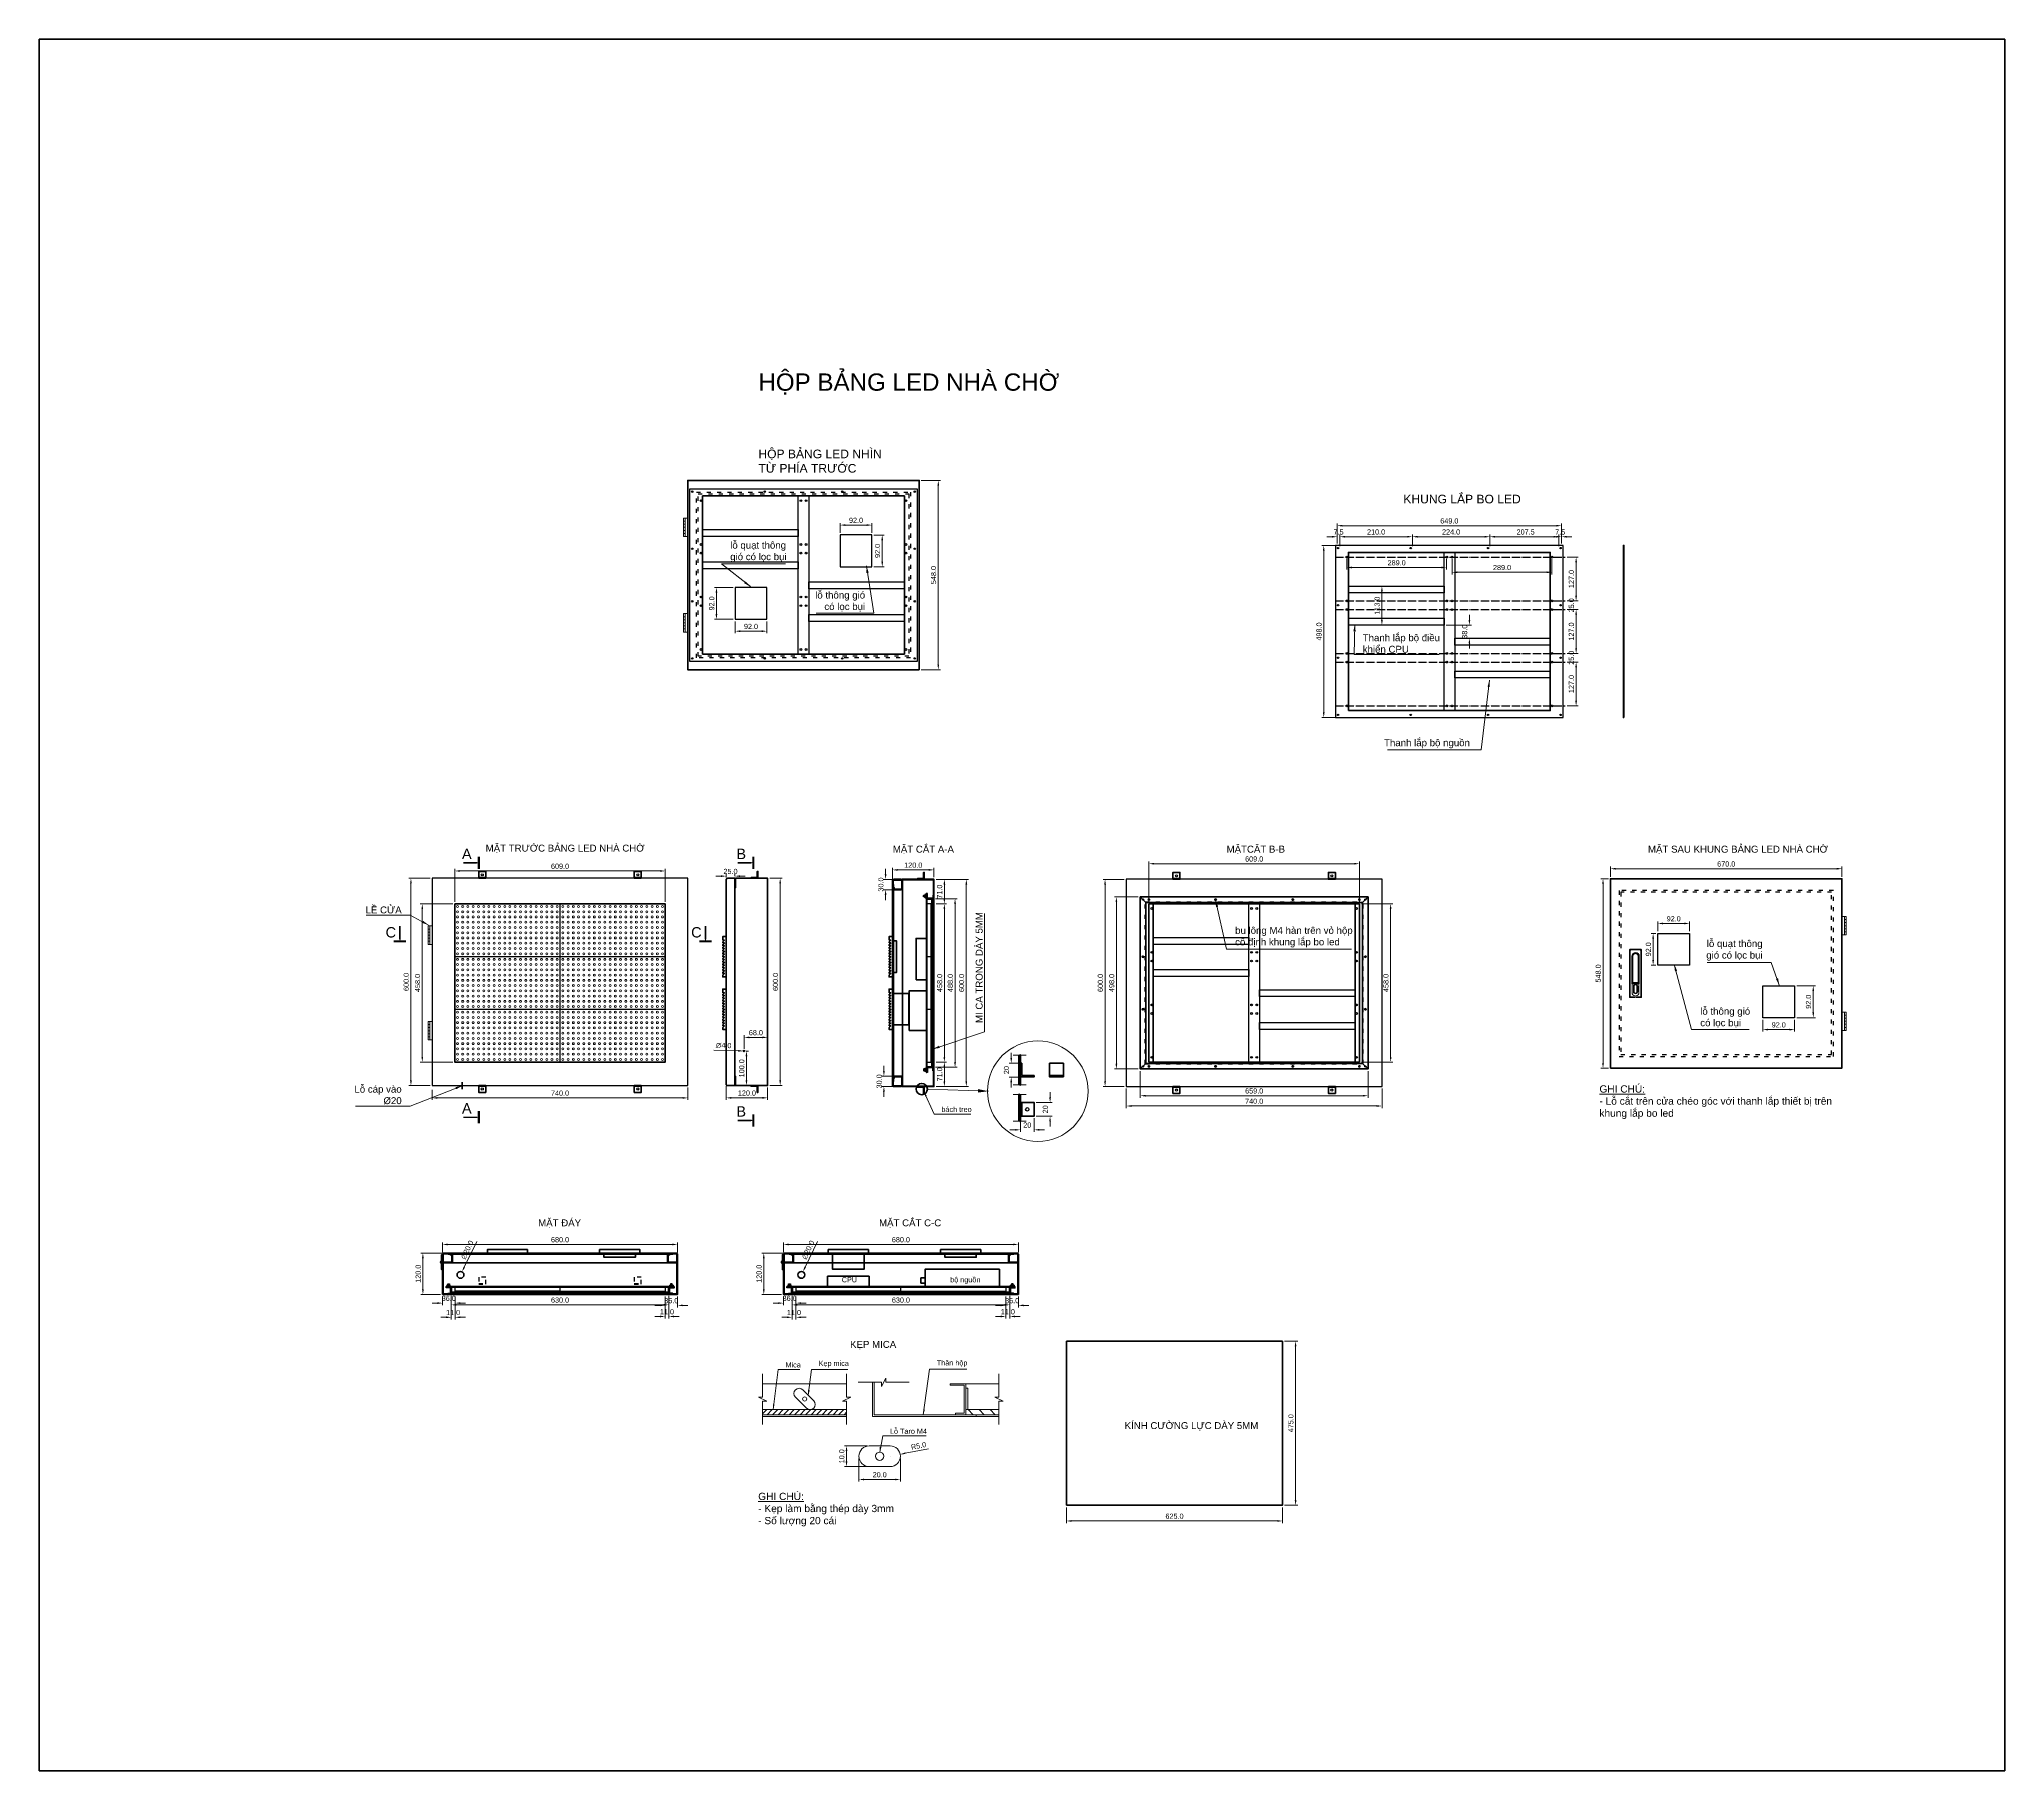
# Model space of a CAD drawing. Header units: inches. Extents: x 274 to 111780, y 464 to 1579898.
# Drawn here: x 49419 to 55107, y 786065 to 791077 of the extents above; entities that cross this region are included whole.
import ezdxf

# ---------------------------------------------------------------- set-up
doc = ezdxf.new("R2010")
doc.units = ezdxf.units.IN
doc.header["$MEASUREMENT"] = 0
doc.header["$PDMODE"] = 35
doc.header["$PDSIZE"] = -3
for name, pattern in [('ACAD_ISO03W100', [30, 12, -18]), ('ACAD_ISO04W100', [30, 24, -3, 0, -3]), ('DASHED', [0.75, 0.5, -0.25]), ('HIDDEN', [0.375, 0.25, -0.125])]:
    doc.linetypes.add(name, pattern=pattern)
for name, color, linetype, lineweight in [('04', 5, 'Continuous', 5), ('Nep V', 1, 'Continuous', 35), ('tbi', 7, 'Continuous', 20), ('Thanh chiu luc', 5, 'Continuous', 25)]:
    doc.layers.add(name, color=color, linetype=linetype, lineweight=lineweight)
for name, color, linetype in [('07', 7, 'Continuous'), ('C-Pro-Netdut', 5, 'HIDDEN'), ('cutout', 2, 'Continuous'), ('FRAME', 7, 'Continuous'), ('LED', 1, 'Continuous'), ('SON', 6, 'Continuous')]:
    doc.layers.add(name, color=color, linetype=linetype)
doc.styles.add('ARIAL', font='arial.ttf', dxfattribs={"height": 10})
doc.styles.add('Arial1', font='arial.ttf', dxfattribs={"height": 6})
doc.styles.add('Arial2', font='arial.ttf', dxfattribs={"height": 20})
doc.styles.add('Arial3', font='arial.ttf', dxfattribs={"height": 15})
doc.dimstyles.new('bom', dxfattribs={"dimtxt": 10, "dimasz": 8, "dimexe": 5, "dimexo": 5, "dimgap": 5, "dimtad": 1, "dimdec": 1, "dimzin": 0, "dimdsep": 46, "dimtxsty": 'ARIAL', "dimcen": 0.09, "dimclrd": 8, "dimclre": 9, "dimclrt": 5, "dimadec": 0, "dimazin": 0, "dimtfac": 1, "dimtdec": 1, "dimtix": 1, "dimtofl": 0, "dimtmove": 0, "dimatfit": 3, "dimfxl": 1, "dimtolj": 1, "dimtzin": 0, "dimlwd": 0, "dimlwe": 0, "dimarcsym": 0})
doc.dimstyles.new('Copy(3) of bom', dxfattribs={"dimtxt": 4, "dimasz": 3, "dimexe": 2, "dimexo": 2, "dimgap": 2, "dimtad": 1, "dimdec": 1, "dimzin": 0, "dimdsep": 46, "dimtxsty": 'Arial1', "dimcen": 0.09, "dimclrd": 8, "dimclre": 9, "dimclrt": 5, "dimadec": 0, "dimazin": 0, "dimtfac": 1, "dimtdec": 1, "dimtix": 1, "dimtofl": 0, "dimtmove": 0, "dimatfit": 3, "dimfxl": 1, "dimtolj": 1, "dimtzin": 0, "dimlwd": 0, "dimlwe": 0, "dimarcsym": 0})
doc.dimstyles.new('Copy(5) of bom TL3-1', dxfattribs={"dimtxt": 15, "dimasz": 15, "dimexe": 6, "dimexo": 6, "dimgap": 6, "dimtad": 1, "dimdec": 1, "dimlfac": 0.333333, "dimzin": 0, "dimdsep": 46, "dimtxsty": 'Arial3', "dimcen": 0.09, "dimclrd": 8, "dimclre": 9, "dimclrt": 5, "dimadec": 0, "dimazin": 0, "dimtfac": 1, "dimtdec": 1, "dimtix": 1, "dimtofl": 0, "dimtmove": 0, "dimatfit": 3, "dimfxl": 1, "dimtolj": 1, "dimtzin": 0, "dimlwd": 0, "dimlwe": 0, "dimarcsym": 0})

# ---------------------------------------------------------------- blocks, each defined once
blk = doc.blocks.new('*D381')
at = {"layer": 'Defpoints', "color": 0, "linetype": 'Continuous'}
for p in [(52008.2, 788116.2), (52008.2, 788045.2), (52038.3, 788045.2)]:
    blk.add_point(p, dxfattribs=at)
at = {"layer": 'Nep V', "color": 9, "linetype": 'Continuous', "lineweight": 0}
for p, q in [((52014.2, 788116.2), (52044.3, 788116.2)), ((52014.2, 788045.2), (52044.3, 788045.2))]:
    blk.add_line(p, q, dxfattribs=at)
at = {"layer": 'Nep V', "color": 8, "linetype": 'Continuous', "lineweight": 0}
blk.add_line((52038.3, 788101.2), (52038.3, 788060.2), dxfattribs=at)
at = {"layer": 'Nep V', "color": 8, "linetype": 'Continuous'}
for points in [[(52035.8, 788101.2), (52040.8, 788101.2), (52038.3, 788116.2)], [(52035.8, 788060.2), (52040.8, 788060.2), (52038.3, 788045.2)]]:
    blk.add_solid(points, dxfattribs=at)
at = {"layer": 'Nep V', "color": 5, "linetype": 'Continuous', "insert": (52024.6, 788080.7), "char_height": 15, "attachment_point": 5, "rotation": 90, "style": 'Arial3'}
blk.add_mtext('\\A1;71.0', dxfattribs=at)
blk = doc.blocks.new('*D382')
at = {"layer": 'Defpoints', "color": 0, "linetype": 'Continuous'}
for p in [(52008.2, 788645.2), (52038.3, 788645.2), (52008.2, 788574.2)]:
    blk.add_point(p, dxfattribs=at)
at = {"layer": 'Nep V', "color": 9, "linetype": 'Continuous', "lineweight": 0}
for p, q in [((52014.2, 788645.2), (52044.3, 788645.2)), ((52014.2, 788574.2), (52044.3, 788574.2))]:
    blk.add_line(p, q, dxfattribs=at)
at = {"layer": 'Nep V', "color": 8, "linetype": 'Continuous', "lineweight": 0}
blk.add_line((52038.3, 788589.2), (52038.3, 788630.2), dxfattribs=at)
at = {"layer": 'Nep V', "color": 8, "linetype": 'Continuous'}
for points in [[(52035.8, 788630.2), (52040.8, 788630.2), (52038.3, 788645.2)], [(52035.8, 788589.2), (52040.8, 788589.2), (52038.3, 788574.2)]]:
    blk.add_solid(points, dxfattribs=at)
at = {"layer": 'Nep V', "color": 5, "linetype": 'Continuous', "insert": (52024.6, 788609.7), "char_height": 15, "attachment_point": 5, "rotation": 90, "style": 'Arial3'}
blk.add_mtext('\\A1;71.0', dxfattribs=at)
blk = doc.blocks.new('*D383')
at = {"layer": 'Defpoints', "color": 0, "linetype": 'Continuous'}
for p in [(52008.2, 788574.2), (52038.3, 788574.2), (52008.2, 788116.2)]:
    blk.add_point(p, dxfattribs=at)
at = {"layer": 'Nep V', "color": 9, "linetype": 'Continuous', "lineweight": 0}
for p, q in [((52014.2, 788574.2), (52044.3, 788574.2)), ((52014.2, 788116.2), (52044.3, 788116.2))]:
    blk.add_line(p, q, dxfattribs=at)
at = {"layer": 'Nep V', "color": 8, "linetype": 'Continuous', "lineweight": 0}
blk.add_line((52038.3, 788131.2), (52038.3, 788559.2), dxfattribs=at)
at = {"layer": 'Nep V', "color": 8, "linetype": 'Continuous'}
for points in [[(52035.8, 788559.2), (52040.8, 788559.2), (52038.3, 788574.2)], [(52035.8, 788131.2), (52040.8, 788131.2), (52038.3, 788116.2)]]:
    blk.add_solid(points, dxfattribs=at)
at = {"layer": 'Nep V', "color": 5, "linetype": 'Continuous', "insert": (52024.6, 788345.2), "char_height": 15, "attachment_point": 5, "rotation": 90, "style": 'Arial3'}
blk.add_mtext('\\A1;458.0', dxfattribs=at)
blk = doc.blocks.new('*D380')
at = {"layer": 'Defpoints', "color": 0, "linetype": 'Continuous'}
for p in [(52008.2, 788672.5), (51888.2, 788621.7), (52008.2, 788645.2)]:
    blk.add_point(p, dxfattribs=at)
at = {"layer": 'Nep V', "color": 9, "linetype": 'Continuous', "lineweight": 0}
for p, q in [((51888.2, 788627.7), (51888.2, 788678.5)), ((52008.2, 788651.2), (52008.2, 788678.5))]:
    blk.add_line(p, q, dxfattribs=at)
at = {"layer": 'Nep V', "color": 8, "linetype": 'Continuous', "lineweight": 0}
blk.add_line((51903.2, 788672.5), (51993.2, 788672.5), dxfattribs=at)
at = {"layer": 'Nep V', "color": 8, "linetype": 'Continuous'}
for points in [[(51903.2, 788675), (51903.2, 788670), (51888.2, 788672.5)], [(51993.2, 788675), (51993.2, 788670), (52008.2, 788672.5)]]:
    blk.add_solid(points, dxfattribs=at)
at = {"layer": 'Nep V', "color": 5, "linetype": 'Continuous', "insert": (51948.2, 788686.1), "char_height": 15, "attachment_point": 5, "style": 'Arial3'}
blk.add_mtext('\\A1;120.0', dxfattribs=at)
blk = doc.blocks.new('led P3.75 s')
at = {"layer": 'LED', "color": 1, "linetype": 'Continuous'}
for p, q in [((11, 152), (11, 0)), ((12.5, 152), (12.5, 0))]:
    blk.add_line(p, q, dxfattribs=at)
blk.add_lwpolyline([(0, 0), (14, 0), (14, 152), (0, 152)], close=True, dxfattribs=at)
blk = doc.blocks.new('*D384')
at = {"layer": 'Defpoints', "color": 0, "linetype": 'Continuous'}
for p in [(52008.2, 788645.2), (52008.2, 788045.2), (52101.8, 788045.2)]:
    blk.add_point(p, dxfattribs=at)
at = {"layer": 'Nep V', "color": 9, "linetype": 'Continuous', "lineweight": 0}
for p, q in [((52014.2, 788645.2), (52107.8, 788645.2)), ((52014.2, 788045.2), (52107.8, 788045.2))]:
    blk.add_line(p, q, dxfattribs=at)
at = {"layer": 'Nep V', "color": 8, "linetype": 'Continuous', "lineweight": 0}
blk.add_line((52101.8, 788630.2), (52101.8, 788060.2), dxfattribs=at)
at = {"layer": 'Nep V', "color": 8, "linetype": 'Continuous'}
for points in [[(52099.3, 788630.2), (52104.3, 788630.2), (52101.8, 788645.2)], [(52099.3, 788060.2), (52104.3, 788060.2), (52101.8, 788045.2)]]:
    blk.add_solid(points, dxfattribs=at)
at = {"layer": 'Nep V', "color": 5, "linetype": 'Continuous', "insert": (52088.1, 788345.2), "char_height": 15, "attachment_point": 5, "rotation": 90, "style": 'Arial3'}
blk.add_mtext('\\A1;600.0', dxfattribs=at)
blk = doc.blocks.new('*D387')
at = {"layer": 'Defpoints', "color": 0, "linetype": 'Continuous'}
for p in [(53824.3, 789669.1), (53175.3, 789611.7), (53824.3, 789611.7)]:
    blk.add_point(p, dxfattribs=at)
at = {"layer": 'Nep V', "color": 9, "linetype": 'Continuous', "lineweight": 0}
for p, q in [((53175.3, 789617.7), (53175.3, 789675.1)), ((53824.3, 789617.7), (53824.3, 789675.1))]:
    blk.add_line(p, q, dxfattribs=at)
at = {"layer": 'Nep V', "color": 8, "linetype": 'Continuous', "lineweight": 0}
blk.add_line((53190.3, 789669.1), (53809.3, 789669.1), dxfattribs=at)
at = {"layer": 'Nep V', "color": 8, "linetype": 'Continuous'}
for points in [[(53190.3, 789671.6), (53190.3, 789666.6), (53175.3, 789669.1)], [(53809.3, 789671.6), (53809.3, 789666.6), (53824.3, 789669.1)]]:
    blk.add_solid(points, dxfattribs=at)
at = {"layer": 'Nep V', "color": 5, "linetype": 'Continuous', "insert": (53499.8, 789682.8), "char_height": 15, "attachment_point": 5, "style": 'Arial3'}
blk.add_mtext('\\A1;649.0', dxfattribs=at)
blk = doc.blocks.new('*D388')
at = {"layer": 'Defpoints', "color": 0, "linetype": 'Continuous'}
for p in [(53187.8, 789611.7), (53136.3, 789113.7), (53187.8, 789113.7)]:
    blk.add_point(p, dxfattribs=at)
at = {"layer": 'Nep V', "color": 9, "linetype": 'Continuous', "lineweight": 0}
for p, q in [((53181.8, 789611.7), (53130.3, 789611.7)), ((53181.8, 789113.7), (53130.3, 789113.7))]:
    blk.add_line(p, q, dxfattribs=at)
at = {"layer": 'Nep V', "color": 8, "linetype": 'Continuous', "lineweight": 0}
blk.add_line((53136.3, 789596.7), (53136.3, 789128.7), dxfattribs=at)
at = {"layer": 'Nep V', "color": 8, "linetype": 'Continuous'}
for points in [[(53133.8, 789596.7), (53138.8, 789596.7), (53136.3, 789611.7)], [(53133.8, 789128.7), (53138.8, 789128.7), (53136.3, 789113.7)]]:
    blk.add_solid(points, dxfattribs=at)
at = {"layer": 'Nep V', "color": 5, "linetype": 'Continuous', "insert": (53122.7, 789362.7), "char_height": 15, "attachment_point": 5, "rotation": 90, "style": 'Arial3'}
blk.add_mtext('\\A1;498.0', dxfattribs=at)
blk = doc.blocks.new('khung lap bo led')
at = {"layer": 'cutout', "color": 1, "linetype": 'Continuous'}
for points in [[(-17.5, 0), (641.5, 0), (641.5, 498), (-17.5, 498)], [(327.5, 20), (296.5, 20), (296.5, 478), (327.5, 478)], [(296.5, 380.5), (296.5, 360.5), (20, 360.5), (20, 380.5)], [(296.5, 287.5), (296.5, 267.5), (20, 267.5), (20, 287.5)], [(604, 229.5), (604, 209.5), (327.5, 209.5), (327.5, 229.5)], [(604, 134.5), (604, 114.5), (327.5, 114.5), (327.5, 134.5)]]:
    blk.add_lwpolyline(points, close=True, dxfattribs=at)
at = {"layer": 'cutout', "linetype": 'Continuous'}
for centre, radius in [((-10, 490.5), 2), ((15.5, 464.5), 2.5), ((200, 490.5), 2), ((304.5, 464.5), 2.5), ((319.5, 464.5), 2.5), ((424, 490.5), 2), ((608.5, 464.5), 2.5), ((634, 490.5), 2), ((-10, 325), 2), ((15.5, 337.5), 2.5), ((15.5, 312.5), 2.5), ((304.5, 337.5), 2.5), ((304.5, 312.5), 2.5), ((319.5, 337.5), 2.5), ((319.5, 312.5), 2.5), ((608.5, 337.5), 2.5), ((608.5, 312.5), 2.5), ((634, 325), 2), ((-10, 173), 2), ((15.5, 185.5), 2.5), ((304.5, 185.5), 2.5), ((319.5, 185.5), 2.5), ((608.5, 185.5), 2.5), ((634, 173), 2), ((15.5, 160.5), 2.5), ((304.5, 160.5), 2.5), ((319.5, 160.5), 2.5), ((608.5, 160.5), 2.5), ((-10, 7.5), 2), ((15.5, 33.5), 2.5), ((200, 7.5), 2), ((304.5, 33.5), 2.5), ((319.5, 33.5), 2.5), ((424, 7.5), 2), ((608.5, 33.5), 2.5), ((634, 7.5), 2)]:
    blk.add_circle(centre, radius, dxfattribs=at)
at = {"layer": 'Nep V', "linetype": 'Continuous'}
blk.add_lwpolyline([(20, 20), (604, 20), (604, 478), (20, 478)], close=True, dxfattribs=at)
blk = doc.blocks.new('*D390')
at = {"layer": 'Defpoints', "color": 0, "linetype": 'Continuous'}
for p in [(51868.2, 788615.2), (51913.2, 788615.2), (51915.2, 788645.2)]:
    blk.add_point(p, dxfattribs=at)
at = {"layer": 'Nep V', "color": 8, "linetype": 'Continuous', "lineweight": 0}
for p, q in [((51868.2, 788660.2), (51868.2, 788675.2)), ((51868.2, 788600.2), (51868.2, 788585.2))]:
    blk.add_line(p, q, dxfattribs=at)
at = {"layer": 'Nep V', "color": 9, "linetype": 'Continuous', "lineweight": 0}
for p, q in [((51909.2, 788645.2), (51862.2, 788645.2)), ((51907.2, 788615.2), (51862.2, 788615.2))]:
    blk.add_line(p, q, dxfattribs=at)
at = {"layer": 'Nep V', "color": 8, "linetype": 'Continuous'}
for points in [[(51865.7, 788660.2), (51870.7, 788660.2), (51868.2, 788645.2)], [(51865.7, 788600.2), (51870.7, 788600.2), (51868.2, 788615.2)]]:
    blk.add_solid(points, dxfattribs=at)
at = {"layer": 'Nep V', "color": 5, "linetype": 'Continuous', "insert": (51854.6, 788630.2), "char_height": 15, "attachment_point": 5, "rotation": 90, "style": 'Arial3'}
blk.add_mtext('\\A1;30.0', dxfattribs=at)
blk = doc.blocks.new('*D391')
at = {"layer": 'Defpoints', "color": 0, "linetype": 'Continuous'}
for p in [(51863.3, 788075.2), (51894.7, 788075.2), (51913.2, 788045.2)]:
    blk.add_point(p, dxfattribs=at)
at = {"layer": 'Nep V', "color": 8, "linetype": 'Continuous', "lineweight": 0}
for p, q in [((51863.3, 788090.2), (51863.3, 788105.2)), ((51863.3, 788030.2), (51863.3, 788015.2))]:
    blk.add_line(p, q, dxfattribs=at)
at = {"layer": 'Nep V', "color": 9, "linetype": 'Continuous', "lineweight": 0}
for p, q in [((51888.7, 788075.2), (51857.3, 788075.2)), ((51907.2, 788045.2), (51857.3, 788045.2))]:
    blk.add_line(p, q, dxfattribs=at)
at = {"layer": 'Nep V', "color": 8, "linetype": 'Continuous'}
for points in [[(51860.8, 788090.2), (51865.8, 788090.2), (51863.3, 788075.2)], [(51860.8, 788030.2), (51865.8, 788030.2), (51863.3, 788045.2)]]:
    blk.add_solid(points, dxfattribs=at)
at = {"layer": 'Nep V', "color": 5, "linetype": 'Continuous', "insert": (51849.7, 788060.2), "char_height": 15, "attachment_point": 5, "rotation": 90, "style": 'Arial3'}
blk.add_mtext('\\A1;30.0', dxfattribs=at)
blk = doc.blocks.new('*D392')
at = {"layer": 'Defpoints', "color": 0, "linetype": 'Continuous'}
for p in [(52564.9, 788045.2), (53304.9, 788045.2), (52564.9, 787989)]:
    blk.add_point(p, dxfattribs=at)
at = {"layer": 'Nep V', "color": 9, "linetype": 'Continuous', "lineweight": 0}
for p, q in [((52564.9, 788039.2), (52564.9, 787983)), ((53304.9, 788039.2), (53304.9, 787983))]:
    blk.add_line(p, q, dxfattribs=at)
at = {"layer": 'Nep V', "color": 8, "linetype": 'Continuous', "lineweight": 0}
blk.add_line((53289.9, 787989), (52579.9, 787989), dxfattribs=at)
at = {"layer": 'Nep V', "color": 8, "linetype": 'Continuous'}
for points in [[(52579.9, 787991.5), (52579.9, 787986.5), (52564.9, 787989)], [(53289.9, 787991.5), (53289.9, 787986.5), (53304.9, 787989)]]:
    blk.add_solid(points, dxfattribs=at)
at = {"layer": 'Nep V', "color": 5, "linetype": 'Continuous', "insert": (52934.9, 788002.7), "char_height": 15, "attachment_point": 5, "style": 'Arial3'}
blk.add_mtext('\\A1;740.0', dxfattribs=at)
blk = doc.blocks.new('*D393')
at = {"layer": 'Defpoints', "color": 0, "linetype": 'Continuous'}
for p in [(52605.4, 788594.2), (52536.2, 788096.2), (52605.4, 788096.2)]:
    blk.add_point(p, dxfattribs=at)
at = {"layer": 'Nep V', "color": 9, "linetype": 'Continuous', "lineweight": 0}
for p, q in [((52599.4, 788594.2), (52530.2, 788594.2)), ((52599.4, 788096.2), (52530.2, 788096.2))]:
    blk.add_line(p, q, dxfattribs=at)
at = {"layer": 'Nep V', "color": 8, "linetype": 'Continuous', "lineweight": 0}
blk.add_line((52536.2, 788579.2), (52536.2, 788111.2), dxfattribs=at)
at = {"layer": 'Nep V', "color": 8, "linetype": 'Continuous'}
for points in [[(52533.7, 788579.2), (52538.7, 788579.2), (52536.2, 788594.2)], [(52533.7, 788111.2), (52538.7, 788111.2), (52536.2, 788096.2)]]:
    blk.add_solid(points, dxfattribs=at)
at = {"layer": 'Nep V', "color": 5, "linetype": 'Continuous', "insert": (52522.6, 788345.2), "char_height": 15, "attachment_point": 5, "rotation": 90, "style": 'Arial3'}
blk.add_mtext('\\A1;498.0', dxfattribs=at)
blk = doc.blocks.new('*D394')
at = {"layer": 'Defpoints', "color": 0, "linetype": 'Continuous'}
for p in [(52503.4, 788645.2), (52564.9, 788645.2), (52564.9, 788045.2)]:
    blk.add_point(p, dxfattribs=at)
at = {"layer": 'Nep V', "color": 9, "linetype": 'Continuous', "lineweight": 0}
for p, q in [((52558.9, 788645.2), (52497.4, 788645.2)), ((52558.9, 788045.2), (52497.4, 788045.2))]:
    blk.add_line(p, q, dxfattribs=at)
at = {"layer": 'Nep V', "color": 8, "linetype": 'Continuous', "lineweight": 0}
blk.add_line((52503.4, 788060.2), (52503.4, 788630.2), dxfattribs=at)
at = {"layer": 'Nep V', "color": 8, "linetype": 'Continuous'}
for points in [[(52500.9, 788630.2), (52505.9, 788630.2), (52503.4, 788645.2)], [(52500.9, 788060.2), (52505.9, 788060.2), (52503.4, 788045.2)]]:
    blk.add_solid(points, dxfattribs=at)
at = {"layer": 'Nep V', "color": 5, "linetype": 'Continuous', "insert": (52489.8, 788345.2), "char_height": 15, "attachment_point": 5, "rotation": 90, "style": 'Arial3'}
blk.add_mtext('\\A1;600.0', dxfattribs=at)
blk = doc.blocks.new('*D396')
at = {"layer": 'Defpoints', "color": 0, "linetype": 'Continuous'}
for p in [(53239.4, 788690.4), (52630.4, 788574.2), (53239.4, 788574.2)]:
    blk.add_point(p, dxfattribs=at)
at = {"layer": 'Nep V', "color": 9, "linetype": 'Continuous', "lineweight": 0}
for p, q in [((52630.4, 788580.2), (52630.4, 788696.4)), ((53239.4, 788580.2), (53239.4, 788696.4))]:
    blk.add_line(p, q, dxfattribs=at)
at = {"layer": 'Nep V', "color": 8, "linetype": 'Continuous', "lineweight": 0}
blk.add_line((52645.4, 788690.4), (53224.4, 788690.4), dxfattribs=at)
at = {"layer": 'Nep V', "color": 8, "linetype": 'Continuous'}
for points in [[(52645.4, 788692.9), (52645.4, 788687.9), (52630.4, 788690.4)], [(53224.4, 788692.9), (53224.4, 788687.9), (53239.4, 788690.4)]]:
    blk.add_solid(points, dxfattribs=at)
at = {"layer": 'Nep V', "color": 5, "linetype": 'Continuous', "insert": (52934.9, 788704), "char_height": 15, "attachment_point": 5, "style": 'Arial3'}
blk.add_mtext('\\A1;609.0', dxfattribs=at)
blk = doc.blocks.new('v aabsab')
at = {"layer": '04', "color": 6, "linetype": 'DASHED', "lineweight": 5, "ltscale": 3}
for p, q in [((-10431.4, 39389.7), (-10433.4, 39391.5)), ((-10429.4, 39391.7), (-10431.4, 39393.7)), ((-10425.4, 39373.7), (-10425.4, 39296.3)), ((-10423.4, 39373.7), (-10425.3, 39375)), ((-10423.4, 39373.7), (-10423.4, 39297.8)), ((-10420.4, 39379.7), (-10421.5, 39381.4)), ((-10411.4, 39379.7), (-10410.3, 39381.4)), ((-10408.4, 39373.7), (-10406.5, 39375)), ((-10408.4, 39373.7), (-10408.4, 39297.8)), ((-10406.4, 39373.7), (-10406.4, 39296.3)), ((-10402.1, 39391.7), (-10400.4, 39393.7)), ((-10398.4, 39391.7), (-10400.4, 39389.7)), ((-10431.4, 39257.8), (-10433.4, 39256)), ((-10429.4, 39255.8), (-10431.4, 39253.8)), ((-10423.4, 39297.8), (-10425.4, 39296.3)), ((-10422.9, 39297.3), (-10424.4, 39295.3)), ((-10407.4, 39295.3), (-10424.4, 39295.3)), ((-10408.9, 39297.3), (-10422.9, 39297.3)), ((-10408.9, 39297.3), (-10407.4, 39295.3)), ((-10408.4, 39297.8), (-10406.4, 39296.5)), ((-10402.1, 39255.8), (-10400.4, 39253.8)), ((-10398.4, 39255.8), (-10400.4, 39257.8))]:
    blk.add_line(p, q, dxfattribs=at)
at = {"layer": '04', "color": 6, "lineweight": 5}
for p, q in [((-10426.9, 39373.7), (-10426.9, 39294.8)), ((-10404.9, 39373.7), (-10404.9, 39294.8)), ((-10405.9, 39293.8), (-10425.9, 39293.8)), ((-10425.9, 39268.8), (-10425.9, 39293.8)), ((-10405.9, 39268.8), (-10405.9, 39293.8))]:
    blk.add_line(p, q, dxfattribs=at)
at = {"layer": '04', "color": 6, "linetype": 'DASHED', "lineweight": 5, "ltscale": 3}
for points in [[(-10431.4, 39312), (-10431.4, 39389.7, -0.414214), (-10429.4, 39391.7), (-10402.4, 39391.7, -0.414214), (-10400.4, 39389.7), (-10400.4, 39312)], [(-10431.4, 39312), (-10431.4, 39257.8, 0.414214), (-10429.4, 39255.8), (-10416.9, 39255.8)], [(-10414.9, 39255.8), (-10402.4, 39255.8, 0.414214), (-10400.4, 39257.8), (-10400.4, 39312)]]:
    blk.add_lwpolyline(points, format="xyb", dxfattribs=at)
at = {"layer": '04', "color": 6, "lineweight": 5}
for centre, radius, start, end in [((-10415.9, 39373.7), 11, 0, 180), ((-10425.9, 39294.8), 1, 180, 270), ((-10415.9, 39268.8), 10, 180, 264.2608), ((-10415.9, 39268.8), 10, 275.7392, 0), ((-10405.9, 39294.8), 1, 270, 0)]:
    blk.add_arc(centre, radius, start, end, dxfattribs=at)
at = {"layer": '04', "color": 6, "linetype": 'DASHED', "lineweight": 5, "ltscale": 3}
for centre, radius, start, end in [((-10415.9, 39373.7), 9.5, 0, 180), ((-10415.9, 39373.7), 7.5, 0, 180), ((-10424.4, 39296.3), 1, 180, 270), ((-10422.9, 39297.8), 0.5, 180, 270), ((-10408.9, 39297.8), 0.5, 270, 0), ((-10407.4, 39296.3), 1, 270, 0)]:
    blk.add_arc(centre, radius, start, end, dxfattribs=at)
at = {"layer": '07', "color": 6, "linetype": 'Continuous', "lineweight": 5}
for p, q in [((-10422.1, 39271), (-10422.1, 39286.6)), ((-10420.1, 39271), (-10420.1, 39286.6)), ((-10411.7, 39271), (-10411.7, 39286.6)), ((-10409.7, 39271), (-10409.7, 39286.6))]:
    blk.add_line(p, q, dxfattribs=at)
blk.add_lwpolyline([(-10416.9, 39253.7), (-10431.4, 39253.7, -0.414214), (-10433.4, 39255.7), (-10433.4, 39391.7, -0.414214), (-10431.4, 39393.7), (-10400.4, 39393.7, -0.414214), (-10398.4, 39391.7), (-10398.4, 39255.7, -0.414214), (-10400.4, 39253.7), (-10414.9, 39253.7)], format="xyb", dxfattribs=at)
for centre, radius, start, end in [((-10415.9, 39286.6), 6.2, 0, 180), ((-10415.9, 39271), 6.2, 180, 0), ((-10415.9, 39286.6), 4.2, 0, 180), ((-10415.9, 39271), 4.2, 180, 0)]:
    blk.add_arc(centre, radius, start, end, dxfattribs=at)
blk = doc.blocks.new('*D400')
at = {"layer": 'Defpoints', "color": 0, "linetype": 'Continuous'}
for p in [(51791.1, 786974.9), (51911.1, 786974.9), (51911.1, 786907.6)]:
    blk.add_point(p, dxfattribs=at)
at = {"layer": 'tbi', "color": 9, "linetype": 'Continuous', "lineweight": 0}
for p, q in [((51791.1, 786968.9), (51791.1, 786901.6)), ((51911.1, 786968.9), (51911.1, 786901.6))]:
    blk.add_line(p, q, dxfattribs=at)
at = {"layer": 'tbi', "color": 8, "linetype": 'Continuous', "lineweight": 0}
blk.add_line((51806.1, 786907.6), (51896.1, 786907.6), dxfattribs=at)
at = {"layer": 'tbi', "color": 8, "linetype": 'Continuous'}
for points in [[(51806.1, 786910.1), (51806.1, 786905.1), (51791.1, 786907.6)], [(51896.1, 786910.1), (51896.1, 786905.1), (51911.1, 786907.6)]]:
    blk.add_solid(points, dxfattribs=at)
at = {"layer": 'tbi', "color": 5, "linetype": 'Continuous', "insert": (51851.1, 786921.3), "char_height": 15, "attachment_point": 5, "style": 'Arial3'}
blk.add_mtext('\\A1;20.0', dxfattribs=at)
blk = doc.blocks.new('*D401')
at = {"layer": 'Defpoints', "color": 0, "linetype": 'Continuous'}
for p in [(51755.1, 787004.9), (51821.1, 787004.9), (51821.1, 786944.9)]:
    blk.add_point(p, dxfattribs=at)
at = {"layer": 'tbi', "color": 9, "linetype": 'Continuous', "lineweight": 0}
for p, q in [((51815.1, 787004.9), (51749.1, 787004.9)), ((51815.1, 786944.9), (51749.1, 786944.9))]:
    blk.add_line(p, q, dxfattribs=at)
at = {"layer": 'tbi', "color": 8, "linetype": 'Continuous', "lineweight": 0}
blk.add_line((51755.1, 786959.9), (51755.1, 786989.9), dxfattribs=at)
at = {"layer": 'tbi', "color": 8, "linetype": 'Continuous'}
for points in [[(51752.6, 786989.9), (51757.6, 786989.9), (51755.1, 787004.9)], [(51752.6, 786959.9), (51757.6, 786959.9), (51755.1, 786944.9)]]:
    blk.add_solid(points, dxfattribs=at)
at = {"layer": 'tbi', "color": 5, "linetype": 'Continuous', "insert": (51741.4, 786974.9), "char_height": 15, "attachment_point": 5, "rotation": 90, "style": 'Arial3'}
blk.add_mtext('\\A1;10.0', dxfattribs=at)
blk = doc.blocks.new('*D402')
at = {"layer": 'Defpoints', "color": 0, "linetype": 'Continuous'}
for p in [(51881.1, 786974.9), (51910.6, 786980.7)]:
    blk.add_point(p, dxfattribs=at)
at = {"layer": 'tbi', "color": 9, "linetype": 'Continuous', "lineweight": 0}
for p, q in [((51881, 786974.9), (51881.2, 786974.9)), ((51881.1, 786974.8), (51881.1, 786975))]:
    blk.add_line(p, q, dxfattribs=at)
at = {"layer": 'tbi', "color": 8, "linetype": 'Continuous', "lineweight": 0}
blk.add_line((51992.6, 786996.7), (51925.3, 786983.6), dxfattribs=at)
at = {"layer": 'tbi', "color": 8, "linetype": 'Continuous'}
blk.add_solid([(51924.8, 786986), (51925.8, 786981.1), (51910.6, 786980.7)], dxfattribs=at)
at = {"layer": 'tbi', "color": 5, "linetype": 'Continuous', "insert": (51963.7, 787005), "char_height": 15, "attachment_point": 5, "rotation": 11.0577, "style": 'Arial3'}
blk.add_mtext('\\A1;R5.0', dxfattribs=at)
blk = doc.blocks.new('*D403')
at = {"layer": 'Defpoints', "color": 0, "linetype": 'Continuous'}
for p in [(50556, 788042.2), (51296, 788048.2), (50556, 788012.4)]:
    blk.add_point(p, dxfattribs=at)
at = {"layer": 'Nep V', "color": 9, "linetype": 'Continuous', "lineweight": 0}
for p, q in [((50556, 788036.2), (50556, 788006.4)), ((51296, 788042.2), (51296, 788006.4))]:
    blk.add_line(p, q, dxfattribs=at)
at = {"layer": 'Nep V', "color": 8, "linetype": 'Continuous', "lineweight": 0}
blk.add_line((51281, 788012.4), (50571, 788012.4), dxfattribs=at)
at = {"layer": 'Nep V', "color": 8, "linetype": 'Continuous'}
for points in [[(50571, 788014.9), (50571, 788009.9), (50556, 788012.4)], [(51281, 788014.9), (51281, 788009.9), (51296, 788012.4)]]:
    blk.add_solid(points, dxfattribs=at)
at = {"layer": 'Nep V', "color": 5, "linetype": 'Continuous', "insert": (50926, 788026.1), "char_height": 15, "attachment_point": 5, "style": 'Arial3'}
blk.add_mtext('\\A1;740.0', dxfattribs=at)
blk = doc.blocks.new('*D404')
at = {"layer": 'Defpoints', "color": 0, "linetype": 'Continuous'}
for p in [(50621.5, 788574.2), (50527.3, 788116.2), (50621.5, 788116.2)]:
    blk.add_point(p, dxfattribs=at)
at = {"layer": 'Nep V', "color": 9, "linetype": 'Continuous', "lineweight": 0}
for p, q in [((50615.5, 788574.2), (50521.3, 788574.2)), ((50615.5, 788116.2), (50521.3, 788116.2))]:
    blk.add_line(p, q, dxfattribs=at)
at = {"layer": 'Nep V', "color": 8, "linetype": 'Continuous', "lineweight": 0}
blk.add_line((50527.3, 788559.2), (50527.3, 788131.2), dxfattribs=at)
at = {"layer": 'Nep V', "color": 8, "linetype": 'Continuous'}
for points in [[(50524.8, 788559.2), (50529.8, 788559.2), (50527.3, 788574.2)], [(50524.8, 788131.2), (50529.8, 788131.2), (50527.3, 788116.2)]]:
    blk.add_solid(points, dxfattribs=at)
at = {"layer": 'Nep V', "color": 5, "linetype": 'Continuous', "insert": (50513.6, 788345.2), "char_height": 15, "attachment_point": 5, "rotation": 90, "style": 'Arial3'}
blk.add_mtext('\\A1;458.0', dxfattribs=at)
blk = doc.blocks.new('*D405')
at = {"layer": 'Defpoints', "color": 0, "linetype": 'Continuous'}
for p in [(50494.5, 788648.2), (50556, 788648.2), (50556, 788048.2)]:
    blk.add_point(p, dxfattribs=at)
at = {"layer": 'Nep V', "color": 9, "linetype": 'Continuous', "lineweight": 0}
for p, q in [((50550, 788648.2), (50488.5, 788648.2)), ((50550, 788048.2), (50488.5, 788048.2))]:
    blk.add_line(p, q, dxfattribs=at)
at = {"layer": 'Nep V', "color": 8, "linetype": 'Continuous', "lineweight": 0}
blk.add_line((50494.5, 788063.2), (50494.5, 788633.2), dxfattribs=at)
at = {"layer": 'Nep V', "color": 8, "linetype": 'Continuous'}
for points in [[(50492, 788633.2), (50497, 788633.2), (50494.5, 788648.2)], [(50492, 788063.2), (50497, 788063.2), (50494.5, 788048.2)]]:
    blk.add_solid(points, dxfattribs=at)
at = {"layer": 'Nep V', "color": 5, "linetype": 'Continuous', "insert": (50480.8, 788348.2), "char_height": 15, "attachment_point": 5, "rotation": 90, "style": 'Arial3'}
blk.add_mtext('\\A1;600.0', dxfattribs=at)
blk = doc.blocks.new('*D406')
at = {"layer": 'Defpoints', "color": 0, "linetype": 'Continuous'}
for p in [(51230.5, 788669.4), (50621.5, 788574.2), (51230.5, 788574.2)]:
    blk.add_point(p, dxfattribs=at)
at = {"layer": 'Nep V', "color": 9, "linetype": 'Continuous', "lineweight": 0}
for p, q in [((50621.5, 788580.2), (50621.5, 788675.4)), ((51230.5, 788580.2), (51230.5, 788675.4))]:
    blk.add_line(p, q, dxfattribs=at)
at = {"layer": 'Nep V', "color": 8, "linetype": 'Continuous', "lineweight": 0}
blk.add_line((50636.5, 788669.4), (51215.5, 788669.4), dxfattribs=at)
at = {"layer": 'Nep V', "color": 8, "linetype": 'Continuous'}
for points in [[(50636.5, 788671.9), (50636.5, 788666.9), (50621.5, 788669.4)], [(51215.5, 788671.9), (51215.5, 788666.9), (51230.5, 788669.4)]]:
    blk.add_solid(points, dxfattribs=at)
at = {"layer": 'Nep V', "color": 5, "linetype": 'Continuous', "insert": (50926, 788683), "char_height": 15, "attachment_point": 5, "style": 'Arial3'}
blk.add_mtext('\\A1;609.0', dxfattribs=at)
blk = doc.blocks.new('board led')
at = {"layer": 'tbi', "linetype": 'Continuous'}
blk.add_lwpolyline([(0, 160), (320, 160), (320, 0), (0, 0)], close=True, dxfattribs=at)
at = {"layer": 'tbi', "color": 1, "linetype": 'Continuous'}
for centre in [(8, 152), (8, 136), (8, 120), (24, 152), (24, 136), (24, 120), (40, 152), (40, 136), (40, 120), (56, 152), (56, 136), (56, 120), (72, 152), (72, 136), (72, 120), (88, 152), (88, 136), (88, 120), (104, 152), (104, 136), (104, 120), (120, 152), (120, 136), (120, 120), (136, 152), (136, 136), (136, 120), (152, 152), (152, 136), (152, 120), (168, 152), (168, 136), (168, 120), (184, 152), (184, 136), (184, 120), (200, 152), (200, 136), (200, 120), (216, 152), (216, 136), (216, 120), (232, 152), (232, 136), (232, 120), (248, 152), (248, 136), (248, 120), (264, 152), (264, 136), (264, 120), (280, 152), (280, 136), (280, 120), (296, 152), (296, 136), (296, 120), (312, 152), (312, 136), (312, 120), (8, 104), (8, 88), (8, 72), (24, 104), (24, 88), (24, 72), (40, 104), (40, 88), (40, 72), (56, 104), (56, 88), (56, 72), (72, 104), (72, 88), (72, 72), (88, 104), (88, 88), (88, 72), (104, 104), (104, 88), (104, 72), (120, 104), (120, 88), (120, 72), (136, 104), (136, 88), (136, 72), (152, 104), (152, 88), (152, 72), (168, 104), (168, 88), (168, 72), (184, 104), (184, 88), (184, 72), (200, 104), (200, 88), (200, 72), (216, 104), (216, 88), (216, 72), (232, 104), (232, 88), (232, 72), (248, 104), (248, 88), (248, 72), (264, 104), (264, 88), (264, 72), (280, 104), (280, 88), (280, 72), (296, 104), (296, 88), (296, 72), (312, 104), (312, 88), (312, 72), (8, 56), (8, 40), (8, 24), (8, 8), (24, 56), (24, 40), (24, 24), (24, 8), (40, 56), (40, 40), (40, 24), (40, 8), (56, 56), (56, 40), (56, 24), (56, 8), (72, 56), (72, 40), (72, 24), (72, 8), (88, 56), (88, 40), (88, 24), (88, 8), (104, 56), (104, 40), (104, 24), (104, 8), (120, 56), (120, 40), (120, 24), (120, 8), (136, 56), (136, 40), (136, 24), (136, 8), (152, 56), (152, 40), (152, 24), (152, 8), (168, 56), (168, 40), (168, 24), (168, 8), (184, 56), (184, 40), (184, 24), (184, 8), (200, 56), (200, 40), (200, 24), (200, 8), (216, 56), (216, 40), (216, 24), (216, 8), (232, 56), (232, 40), (232, 24), (232, 8), (248, 56), (248, 40), (248, 24), (248, 8), (264, 56), (264, 40), (264, 24), (264, 8), (280, 56), (280, 40), (280, 24), (280, 8), (296, 56), (296, 40), (296, 24), (296, 8), (312, 56), (312, 40), (312, 24), (312, 8)]:
    blk.add_circle(centre, 3, dxfattribs=at)
blk = doc.blocks.new('*D407')
at = {"layer": 'Defpoints', "color": 0, "linetype": 'Continuous'}
for p in [(51406.8, 788052.2), (51526.8, 788048.2), (51406.8, 788012.6)]:
    blk.add_point(p, dxfattribs=at)
at = {"layer": 'Nep V', "color": 9, "linetype": 'Continuous', "lineweight": 0}
for p, q in [((51406.8, 788046.2), (51406.8, 788006.6)), ((51526.8, 788042.2), (51526.8, 788006.6))]:
    blk.add_line(p, q, dxfattribs=at)
at = {"layer": 'Nep V', "color": 8, "linetype": 'Continuous', "lineweight": 0}
blk.add_line((51511.8, 788012.6), (51421.8, 788012.6), dxfattribs=at)
at = {"layer": 'Nep V', "color": 8, "linetype": 'Continuous'}
for points in [[(51421.8, 788015.1), (51421.8, 788010.1), (51406.8, 788012.6)], [(51511.8, 788015.1), (51511.8, 788010.1), (51526.8, 788012.6)]]:
    blk.add_solid(points, dxfattribs=at)
at = {"layer": 'Nep V', "color": 5, "linetype": 'Continuous', "insert": (51466.8, 788026.3), "char_height": 15, "attachment_point": 5, "style": 'Arial3'}
blk.add_mtext('\\A1;120.0', dxfattribs=at)
blk = doc.blocks.new('*D408')
at = {"layer": 'Defpoints', "color": 0, "linetype": 'Continuous'}
for p in [(51526.8, 788648.2), (51526.8, 788048.2), (51563.1, 788048.2)]:
    blk.add_point(p, dxfattribs=at)
at = {"layer": 'Nep V', "color": 9, "linetype": 'Continuous', "lineweight": 0}
for p, q in [((51532.8, 788648.2), (51569.1, 788648.2)), ((51532.8, 788048.2), (51569.1, 788048.2))]:
    blk.add_line(p, q, dxfattribs=at)
at = {"layer": 'Nep V', "color": 8, "linetype": 'Continuous', "lineweight": 0}
blk.add_line((51563.1, 788633.2), (51563.1, 788063.2), dxfattribs=at)
at = {"layer": 'Nep V', "color": 8, "linetype": 'Continuous'}
for points in [[(51560.6, 788633.2), (51565.6, 788633.2), (51563.1, 788648.2)], [(51560.6, 788063.2), (51565.6, 788063.2), (51563.1, 788048.2)]]:
    blk.add_solid(points, dxfattribs=at)
at = {"layer": 'Nep V', "color": 5, "linetype": 'Continuous', "insert": (51549.5, 788348.2), "char_height": 15, "attachment_point": 5, "rotation": 90, "style": 'Arial3'}
blk.add_mtext('\\A1;600.0', dxfattribs=at)
blk = doc.blocks.new('*D409')
at = {"layer": 'Defpoints', "color": 0, "linetype": 'Continuous'}
for p in [(52605.4, 788096.2), (53264.4, 788096.2), (53264.4, 788018.8)]:
    blk.add_point(p, dxfattribs=at)
at = {"layer": 'Nep V', "color": 9, "linetype": 'Continuous', "lineweight": 0}
for p, q in [((52605.4, 788090.2), (52605.4, 788012.8)), ((53264.4, 788090.2), (53264.4, 788012.8))]:
    blk.add_line(p, q, dxfattribs=at)
at = {"layer": 'Nep V', "color": 8, "linetype": 'Continuous', "lineweight": 0}
blk.add_line((52620.4, 788018.8), (53249.4, 788018.8), dxfattribs=at)
at = {"layer": 'Nep V', "color": 8, "linetype": 'Continuous'}
for points in [[(52620.4, 788021.3), (52620.4, 788016.3), (52605.4, 788018.8)], [(53249.4, 788021.3), (53249.4, 788016.3), (53264.4, 788018.8)]]:
    blk.add_solid(points, dxfattribs=at)
at = {"layer": 'Nep V', "color": 5, "linetype": 'Continuous', "insert": (52934.9, 788032.5), "char_height": 15, "attachment_point": 5, "style": 'Arial3'}
blk.add_mtext('\\A1;659.0', dxfattribs=at)
blk = doc.blocks.new('*D410')
at = {"layer": 'Defpoints', "color": 0, "linetype": 'Continuous'}
for p in [(51406.8, 788654.4), (51406.8, 788644.2), (51431.8, 788648.2)]:
    blk.add_point(p, dxfattribs=at)
at = {"layer": 'Nep V', "color": 9, "linetype": 'Continuous', "lineweight": 0}
for p, q in [((51406.8, 788650.2), (51406.8, 788660.4)), ((51431.8, 788654.2), (51431.8, 788660.4))]:
    blk.add_line(p, q, dxfattribs=at)
at = {"layer": 'Nep V', "color": 8, "linetype": 'Continuous', "lineweight": 0}
for p, q in [((51391.8, 788654.4), (51376.8, 788654.4)), ((51446.8, 788654.4), (51461.8, 788654.4))]:
    blk.add_line(p, q, dxfattribs=at)
at = {"layer": 'Nep V', "color": 8, "linetype": 'Continuous'}
for points in [[(51391.8, 788656.9), (51391.8, 788651.9), (51406.8, 788654.4)], [(51446.8, 788656.9), (51446.8, 788651.9), (51431.8, 788654.4)]]:
    blk.add_solid(points, dxfattribs=at)
at = {"layer": 'Nep V', "color": 5, "linetype": 'Continuous', "insert": (51419.3, 788668), "char_height": 15, "attachment_point": 5, "style": 'Arial3'}
blk.add_mtext('\\A1;25.0', dxfattribs=at)
blk = doc.blocks.new('*D411')
at = {"layer": 'Defpoints', "color": 0, "linetype": 'Continuous'}
for p in [(54499.1, 788336.7), (54499.1, 788244.7), (54553, 788244.7)]:
    blk.add_point(p, dxfattribs=at)
at = {"layer": 'Nep V', "color": 9, "linetype": 'Continuous', "lineweight": 0}
for p, q in [((54505.1, 788336.7), (54559, 788336.7)), ((54505.1, 788244.7), (54559, 788244.7))]:
    blk.add_line(p, q, dxfattribs=at)
at = {"layer": 'Nep V', "color": 8, "linetype": 'Continuous', "lineweight": 0}
blk.add_line((54553, 788321.7), (54553, 788259.7), dxfattribs=at)
at = {"layer": 'Nep V', "color": 8, "linetype": 'Continuous'}
for points in [[(54550.5, 788321.7), (54555.5, 788321.7), (54553, 788336.7)], [(54550.5, 788259.7), (54555.5, 788259.7), (54553, 788244.7)]]:
    blk.add_solid(points, dxfattribs=at)
at = {"layer": 'Nep V', "color": 5, "linetype": 'Continuous', "insert": (54539.3, 788290.7), "char_height": 15, "attachment_point": 5, "rotation": 90, "style": 'Arial3'}
blk.add_mtext('\\A1;92.0', dxfattribs=at)
blk = doc.blocks.new('*D412')
at = {"layer": 'Defpoints', "color": 0, "linetype": 'Continuous'}
for p in [(54407.1, 788244.7), (54499.1, 788244.7), (54499.1, 788210.2)]:
    blk.add_point(p, dxfattribs=at)
at = {"layer": 'Nep V', "color": 9, "linetype": 'Continuous', "lineweight": 0}
for p, q in [((54407.1, 788238.7), (54407.1, 788204.2)), ((54499.1, 788238.7), (54499.1, 788204.2))]:
    blk.add_line(p, q, dxfattribs=at)
at = {"layer": 'Nep V', "color": 8, "linetype": 'Continuous', "lineweight": 0}
blk.add_line((54422.1, 788210.2), (54484.1, 788210.2), dxfattribs=at)
at = {"layer": 'Nep V', "color": 8, "linetype": 'Continuous'}
for points in [[(54422.1, 788212.7), (54422.1, 788207.7), (54407.1, 788210.2)], [(54484.1, 788212.7), (54484.1, 788207.7), (54499.1, 788210.2)]]:
    blk.add_solid(points, dxfattribs=at)
at = {"layer": 'Nep V', "color": 5, "linetype": 'Continuous', "insert": (54453.1, 788223.8), "char_height": 15, "attachment_point": 5, "style": 'Arial3'}
blk.add_mtext('\\A1;92.0', dxfattribs=at)
blk = doc.blocks.new('*D413')
at = {"layer": 'Defpoints', "color": 0, "linetype": 'Continuous'}
for p in [(54103.1, 788488.7), (54195.1, 788517.4), (54195.1, 788488.7)]:
    blk.add_point(p, dxfattribs=at)
at = {"layer": 'Nep V', "color": 9, "linetype": 'Continuous', "lineweight": 0}
for p, q in [((54103.1, 788494.7), (54103.1, 788523.4)), ((54195.1, 788494.7), (54195.1, 788523.4))]:
    blk.add_line(p, q, dxfattribs=at)
at = {"layer": 'Nep V', "color": 8, "linetype": 'Continuous', "lineweight": 0}
blk.add_line((54118.1, 788517.4), (54180.1, 788517.4), dxfattribs=at)
at = {"layer": 'Nep V', "color": 8, "linetype": 'Continuous'}
for points in [[(54118.1, 788519.9), (54118.1, 788514.9), (54103.1, 788517.4)], [(54180.1, 788519.9), (54180.1, 788514.9), (54195.1, 788517.4)]]:
    blk.add_solid(points, dxfattribs=at)
at = {"layer": 'Nep V', "color": 5, "linetype": 'Continuous', "insert": (54149.1, 788531), "char_height": 15, "attachment_point": 5, "style": 'Arial3'}
blk.add_mtext('\\A1;92.0', dxfattribs=at)
blk = doc.blocks.new('*D414')
at = {"layer": 'Defpoints', "color": 0, "linetype": 'Continuous'}
for p in [(54103.1, 788488.7), (54089.6, 788396.7), (54103.1, 788396.7)]:
    blk.add_point(p, dxfattribs=at)
at = {"layer": 'Nep V', "color": 9, "linetype": 'Continuous', "lineweight": 0}
for p, q in [((54097.1, 788488.7), (54083.6, 788488.7)), ((54097.1, 788396.7), (54083.6, 788396.7))]:
    blk.add_line(p, q, dxfattribs=at)
at = {"layer": 'Nep V', "color": 8, "linetype": 'Continuous', "lineweight": 0}
blk.add_line((54089.6, 788473.7), (54089.6, 788411.7), dxfattribs=at)
at = {"layer": 'Nep V', "color": 8, "linetype": 'Continuous'}
for points in [[(54087.1, 788473.7), (54092.1, 788473.7), (54089.6, 788488.7)], [(54087.1, 788411.7), (54092.1, 788411.7), (54089.6, 788396.7)]]:
    blk.add_solid(points, dxfattribs=at)
at = {"layer": 'Nep V', "color": 5, "linetype": 'Continuous', "insert": (54075.9, 788442.7), "char_height": 15, "attachment_point": 5, "rotation": 90, "style": 'Arial3'}
blk.add_mtext('\\A1;92.0', dxfattribs=at)
blk = doc.blocks.new('*D415')
at = {"layer": 'Defpoints', "color": 0, "linetype": 'Continuous'}
for p in [(54636.1, 788675.9), (53966.1, 788646.7), (54636.1, 788646.7)]:
    blk.add_point(p, dxfattribs=at)
at = {"layer": 'Nep V', "color": 9, "linetype": 'Continuous', "lineweight": 0}
for p, q in [((53966.1, 788652.7), (53966.1, 788681.9)), ((54636.1, 788652.7), (54636.1, 788681.9))]:
    blk.add_line(p, q, dxfattribs=at)
at = {"layer": 'Nep V', "color": 8, "linetype": 'Continuous', "lineweight": 0}
blk.add_line((53981.1, 788675.9), (54621.1, 788675.9), dxfattribs=at)
at = {"layer": 'Nep V', "color": 8, "linetype": 'Continuous'}
for points in [[(53981.1, 788678.4), (53981.1, 788673.4), (53966.1, 788675.9)], [(54621.1, 788678.4), (54621.1, 788673.4), (54636.1, 788675.9)]]:
    blk.add_solid(points, dxfattribs=at)
at = {"layer": 'Nep V', "color": 5, "linetype": 'Continuous', "insert": (54301.1, 788689.6), "char_height": 15, "attachment_point": 5, "style": 'Arial3'}
blk.add_mtext('\\A1;670.0', dxfattribs=at)
blk = doc.blocks.new('*D416')
at = {"layer": 'Defpoints', "color": 0, "linetype": 'Continuous'}
for p in [(53966.1, 788646.7), (53944.5, 788098.7), (53966.1, 788098.7)]:
    blk.add_point(p, dxfattribs=at)
at = {"layer": 'Nep V', "color": 9, "linetype": 'Continuous', "lineweight": 0}
for p, q in [((53960.1, 788646.7), (53938.5, 788646.7)), ((53960.1, 788098.7), (53938.5, 788098.7))]:
    blk.add_line(p, q, dxfattribs=at)
at = {"layer": 'Nep V', "color": 8, "linetype": 'Continuous', "lineweight": 0}
blk.add_line((53944.5, 788631.7), (53944.5, 788113.7), dxfattribs=at)
at = {"layer": 'Nep V', "color": 8, "linetype": 'Continuous'}
for points in [[(53942, 788631.7), (53947, 788631.7), (53944.5, 788646.7)], [(53942, 788113.7), (53947, 788113.7), (53944.5, 788098.7)]]:
    blk.add_solid(points, dxfattribs=at)
at = {"layer": 'Nep V', "color": 5, "linetype": 'Continuous', "insert": (53930.8, 788372.7), "char_height": 15, "attachment_point": 5, "rotation": 90, "style": 'Arial3'}
blk.add_mtext('\\A1;548.0', dxfattribs=at)
blk = doc.blocks.new('*D417')
at = {"layer": 'Defpoints', "color": 0, "linetype": 'Continuous'}
for p in [(53182.8, 789637.1), (53175.3, 789611.7), (53182.8, 789604.2)]:
    blk.add_point(p, dxfattribs=at)
at = {"layer": 'Nep V', "color": 8, "linetype": 'Continuous', "lineweight": 0}
for p, q in [((53160.3, 789637.1), (53145.3, 789637.1)), ((53197.8, 789637.1), (53212.8, 789637.1))]:
    blk.add_line(p, q, dxfattribs=at)
at = {"layer": 'Nep V', "color": 9, "linetype": 'Continuous', "lineweight": 0}
for p, q in [((53175.3, 789617.7), (53175.3, 789643.1)), ((53182.8, 789610.2), (53182.8, 789643.1))]:
    blk.add_line(p, q, dxfattribs=at)
at = {"layer": 'Nep V', "color": 8, "linetype": 'Continuous'}
for points in [[(53160.3, 789639.6), (53160.3, 789634.6), (53175.3, 789637.1)], [(53197.8, 789639.6), (53197.8, 789634.6), (53182.8, 789637.1)]]:
    blk.add_solid(points, dxfattribs=at)
at = {"layer": 'Nep V', "color": 5, "linetype": 'Continuous', "insert": (53179.1, 789650.7), "char_height": 15, "attachment_point": 5, "style": 'Arial3'}
blk.add_mtext('\\A1;7.5', dxfattribs=at)
blk = doc.blocks.new('*D418')
at = {"layer": 'Defpoints', "color": 0, "linetype": 'Continuous'}
for p in [(53392.8, 789637.1), (53182.8, 789604.2), (53392.8, 789604.2)]:
    blk.add_point(p, dxfattribs=at)
at = {"layer": 'Nep V', "color": 9, "linetype": 'Continuous', "lineweight": 0}
for p, q in [((53182.8, 789610.2), (53182.8, 789643.1)), ((53392.8, 789610.2), (53392.8, 789643.1))]:
    blk.add_line(p, q, dxfattribs=at)
at = {"layer": 'Nep V', "color": 8, "linetype": 'Continuous', "lineweight": 0}
blk.add_line((53197.8, 789637.1), (53377.8, 789637.1), dxfattribs=at)
at = {"layer": 'Nep V', "color": 8, "linetype": 'Continuous'}
for points in [[(53197.8, 789639.6), (53197.8, 789634.6), (53182.8, 789637.1)], [(53377.8, 789639.6), (53377.8, 789634.6), (53392.8, 789637.1)]]:
    blk.add_solid(points, dxfattribs=at)
at = {"layer": 'Nep V', "color": 5, "linetype": 'Continuous', "insert": (53287.8, 789650.8), "char_height": 15, "attachment_point": 5, "style": 'Arial3'}
blk.add_mtext('\\A1;210.0', dxfattribs=at)
blk = doc.blocks.new('*D419')
at = {"layer": 'Defpoints', "color": 0, "linetype": 'Continuous'}
for p in [(53616.8, 789637.1), (53392.8, 789604.2), (53616.8, 789604.2)]:
    blk.add_point(p, dxfattribs=at)
at = {"layer": 'Nep V', "color": 9, "linetype": 'Continuous', "lineweight": 0}
for p, q in [((53392.8, 789610.2), (53392.8, 789643.1)), ((53616.8, 789610.2), (53616.8, 789643.1))]:
    blk.add_line(p, q, dxfattribs=at)
at = {"layer": 'Nep V', "color": 8, "linetype": 'Continuous', "lineweight": 0}
blk.add_line((53407.8, 789637.1), (53601.8, 789637.1), dxfattribs=at)
at = {"layer": 'Nep V', "color": 8, "linetype": 'Continuous'}
for points in [[(53407.8, 789639.6), (53407.8, 789634.6), (53392.8, 789637.1)], [(53601.8, 789639.6), (53601.8, 789634.6), (53616.8, 789637.1)]]:
    blk.add_solid(points, dxfattribs=at)
at = {"layer": 'Nep V', "color": 5, "linetype": 'Continuous', "insert": (53504.8, 789650.8), "char_height": 15, "attachment_point": 5, "style": 'Arial3'}
blk.add_mtext('\\A1;224.0', dxfattribs=at)
blk = doc.blocks.new('*D420')
at = {"layer": 'Defpoints', "color": 0, "linetype": 'Continuous'}
for p in [(53824.3, 789637.1), (53616.8, 789604.2), (53824.3, 789611.7)]:
    blk.add_point(p, dxfattribs=at)
at = {"layer": 'Nep V', "color": 9, "linetype": 'Continuous', "lineweight": 0}
for p, q in [((53616.8, 789610.2), (53616.8, 789643.1)), ((53824.3, 789617.7), (53824.3, 789643.1))]:
    blk.add_line(p, q, dxfattribs=at)
at = {"layer": 'Nep V', "color": 8, "linetype": 'Continuous', "lineweight": 0}
blk.add_line((53631.8, 789637.1), (53809.3, 789637.1), dxfattribs=at)
at = {"layer": 'Nep V', "color": 8, "linetype": 'Continuous'}
for points in [[(53631.8, 789639.6), (53631.8, 789634.6), (53616.8, 789637.1)], [(53809.3, 789639.6), (53809.3, 789634.6), (53824.3, 789637.1)]]:
    blk.add_solid(points, dxfattribs=at)
at = {"layer": 'Nep V', "color": 5, "linetype": 'Continuous', "insert": (53720.6, 789650.8), "char_height": 15, "attachment_point": 5, "style": 'Arial3'}
blk.add_mtext('\\A1;207.5', dxfattribs=at)
blk = doc.blocks.new('*D421')
at = {"layer": 'Defpoints', "color": 0, "linetype": 'Continuous'}
for p in [(53824.3, 789637.1), (53816.8, 789604.2), (53824.3, 789611.7)]:
    blk.add_point(p, dxfattribs=at)
at = {"layer": 'Nep V', "color": 8, "linetype": 'Continuous', "lineweight": 0}
for p, q in [((53801.8, 789637.1), (53786.8, 789637.1)), ((53839.3, 789637.1), (53854.3, 789637.1))]:
    blk.add_line(p, q, dxfattribs=at)
at = {"layer": 'Nep V', "color": 9, "linetype": 'Continuous', "lineweight": 0}
for p, q in [((53816.8, 789610.2), (53816.8, 789643.1)), ((53824.3, 789617.7), (53824.3, 789643.1))]:
    blk.add_line(p, q, dxfattribs=at)
at = {"layer": 'Nep V', "color": 8, "linetype": 'Continuous'}
for points in [[(53801.8, 789639.6), (53801.8, 789634.6), (53816.8, 789637.1)], [(53839.3, 789639.6), (53839.3, 789634.6), (53824.3, 789637.1)]]:
    blk.add_solid(points, dxfattribs=at)
at = {"layer": 'Nep V', "color": 5, "linetype": 'Continuous', "insert": (53820.6, 789650.7), "char_height": 15, "attachment_point": 5, "style": 'Arial3'}
blk.add_mtext('\\A1;7.5', dxfattribs=at)
blk = doc.blocks.new('*D422')
at = {"layer": 'Defpoints', "color": 0, "linetype": 'Continuous'}
for p in [(53239.4, 788574.2), (53239.4, 788116.2), (53329.9, 788116.2)]:
    blk.add_point(p, dxfattribs=at)
at = {"layer": 'Nep V', "color": 9, "linetype": 'Continuous', "lineweight": 0}
for p, q in [((53245.4, 788574.2), (53335.9, 788574.2)), ((53245.4, 788116.2), (53335.9, 788116.2))]:
    blk.add_line(p, q, dxfattribs=at)
at = {"layer": 'Nep V', "color": 8, "linetype": 'Continuous', "lineweight": 0}
blk.add_line((53329.9, 788559.2), (53329.9, 788131.2), dxfattribs=at)
at = {"layer": 'Nep V', "color": 8, "linetype": 'Continuous'}
for points in [[(53327.4, 788559.2), (53332.4, 788559.2), (53329.9, 788574.2)], [(53327.4, 788131.2), (53332.4, 788131.2), (53329.9, 788116.2)]]:
    blk.add_solid(points, dxfattribs=at)
at = {"layer": 'Nep V', "color": 5, "linetype": 'Continuous', "insert": (53316.2, 788345.2), "char_height": 15, "attachment_point": 5, "rotation": 90, "style": 'Arial3'}
blk.add_mtext('\\A1;458.0', dxfattribs=at)
blk = doc.blocks.new('led P3.75 bottom')
at = {"layer": 'LED', "color": 1, "linetype": 'Continuous'}
for p, q in [((304, -11), (0, -11)), ((304, -12.5), (0, -12.5))]:
    blk.add_line(p, q, dxfattribs=at)
blk.add_lwpolyline([(0, 0), (0, -14), (304, -14), (304, 0)], close=True, dxfattribs=at)
blk = doc.blocks.new('*D423')
at = {"layer": 'Defpoints', "color": 0, "linetype": 'Continuous'}
for p in [(51572.5, 787443.3), (51572.5, 787418.3), (51608.5, 787443.3)]:
    blk.add_point(p, dxfattribs=at)
at = {"layer": 'Nep V', "color": 8, "linetype": 'Continuous', "lineweight": 0}
for p, q in [((51557.5, 787418.3), (51542.5, 787418.3)), ((51623.5, 787418.3), (51638.5, 787418.3))]:
    blk.add_line(p, q, dxfattribs=at)
at = {"layer": 'Nep V', "color": 9, "linetype": 'Continuous', "lineweight": 0}
for p, q in [((51572.5, 787437.3), (51572.5, 787412.3)), ((51608.5, 787437.3), (51608.5, 787412.3))]:
    blk.add_line(p, q, dxfattribs=at)
at = {"layer": 'Nep V', "color": 8, "linetype": 'Continuous'}
for points in [[(51557.5, 787420.8), (51557.5, 787415.8), (51572.5, 787418.3)], [(51623.5, 787420.8), (51623.5, 787415.8), (51608.5, 787418.3)]]:
    blk.add_solid(points, dxfattribs=at)
at = {"layer": 'Nep V', "color": 5, "linetype": 'Continuous', "insert": (51590.5, 787432), "char_height": 15, "attachment_point": 5, "style": 'Arial3'}
blk.add_mtext('\\A1;36.0', dxfattribs=at)
blk = doc.blocks.new('*D424')
at = {"layer": 'Defpoints', "color": 0, "linetype": 'Continuous'}
for p in [(52216.5, 787443.3), (52252.5, 787443.3), (52252.5, 787411.7)]:
    blk.add_point(p, dxfattribs=at)
at = {"layer": 'Nep V', "color": 8, "linetype": 'Continuous', "lineweight": 0}
for p, q in [((52201.5, 787411.7), (52186.5, 787411.7)), ((52267.5, 787411.7), (52282.5, 787411.7))]:
    blk.add_line(p, q, dxfattribs=at)
at = {"layer": 'Nep V', "color": 9, "linetype": 'Continuous', "lineweight": 0}
for p, q in [((52216.5, 787437.3), (52216.5, 787405.7)), ((52252.5, 787437.3), (52252.5, 787405.7))]:
    blk.add_line(p, q, dxfattribs=at)
at = {"layer": 'Nep V', "color": 8, "linetype": 'Continuous'}
for points in [[(52201.5, 787414.2), (52201.5, 787409.2), (52216.5, 787411.7)], [(52267.5, 787414.2), (52267.5, 787409.2), (52252.5, 787411.7)]]:
    blk.add_solid(points, dxfattribs=at)
at = {"layer": 'Nep V', "color": 5, "linetype": 'Continuous', "insert": (52234.5, 787425.4), "char_height": 15, "attachment_point": 5, "style": 'Arial3'}
blk.add_mtext('\\A1;36.0', dxfattribs=at)
blk = doc.blocks.new('*D425')
at = {"layer": 'Defpoints', "color": 0, "linetype": 'Continuous'}
for p in [(51597.5, 787445.3), (52227.5, 787445.3), (52227.5, 787413.2)]:
    blk.add_point(p, dxfattribs=at)
at = {"layer": 'Nep V', "color": 9, "linetype": 'Continuous', "lineweight": 0}
for p, q in [((51597.5, 787439.3), (51597.5, 787407.2)), ((52227.5, 787439.3), (52227.5, 787407.2))]:
    blk.add_line(p, q, dxfattribs=at)
at = {"layer": 'Nep V', "color": 8, "linetype": 'Continuous', "lineweight": 0}
blk.add_line((51612.5, 787413.2), (52212.5, 787413.2), dxfattribs=at)
at = {"layer": 'Nep V', "color": 8, "linetype": 'Continuous'}
for points in [[(51612.5, 787415.7), (51612.5, 787410.7), (51597.5, 787413.2)], [(52212.5, 787415.7), (52212.5, 787410.7), (52227.5, 787413.2)]]:
    blk.add_solid(points, dxfattribs=at)
at = {"layer": 'Nep V', "color": 5, "linetype": 'Continuous', "insert": (51912.5, 787426.9), "char_height": 15, "attachment_point": 5, "style": 'Arial3'}
blk.add_mtext('\\A1;630.0', dxfattribs=at)
blk = doc.blocks.new('*D426')
at = {"layer": 'Defpoints', "color": 0, "linetype": 'Continuous'}
for p in [(52252.5, 787588.1), (51572.5, 787559.3), (52252.5, 787559.3)]:
    blk.add_point(p, dxfattribs=at)
at = {"layer": 'Nep V', "color": 9, "linetype": 'Continuous', "lineweight": 0}
for p, q in [((51572.5, 787565.3), (51572.5, 787594.1)), ((52252.5, 787565.3), (52252.5, 787594.1))]:
    blk.add_line(p, q, dxfattribs=at)
at = {"layer": 'Nep V', "color": 8, "linetype": 'Continuous', "lineweight": 0}
blk.add_line((51587.5, 787588.1), (52237.5, 787588.1), dxfattribs=at)
at = {"layer": 'Nep V', "color": 8, "linetype": 'Continuous'}
for points in [[(51587.5, 787590.6), (51587.5, 787585.6), (51572.5, 787588.1)], [(52237.5, 787590.6), (52237.5, 787585.6), (52252.5, 787588.1)]]:
    blk.add_solid(points, dxfattribs=at)
at = {"layer": 'Nep V', "color": 5, "linetype": 'Continuous', "insert": (51912.5, 787601.8), "char_height": 15, "attachment_point": 5, "style": 'Arial3'}
blk.add_mtext('\\A1;680.0', dxfattribs=at)
blk = doc.blocks.new('*D427')
at = {"layer": 'Defpoints', "color": 0, "linetype": 'Continuous'}
for p in [(52006.7, 788589.2), (52006.7, 788101.2), (52069.2, 788101.2)]:
    blk.add_point(p, dxfattribs=at)
at = {"layer": 'Nep V', "color": 9, "linetype": 'Continuous', "lineweight": 0}
for p, q in [((52012.7, 788589.2), (52075.2, 788589.2)), ((52012.7, 788101.2), (52075.2, 788101.2))]:
    blk.add_line(p, q, dxfattribs=at)
at = {"layer": 'Nep V', "color": 8, "linetype": 'Continuous', "lineweight": 0}
blk.add_line((52069.2, 788574.2), (52069.2, 788116.2), dxfattribs=at)
at = {"layer": 'Nep V', "color": 8, "linetype": 'Continuous'}
for points in [[(52066.7, 788574.2), (52071.7, 788574.2), (52069.2, 788589.2)], [(52066.7, 788116.2), (52071.7, 788116.2), (52069.2, 788101.2)]]:
    blk.add_solid(points, dxfattribs=at)
at = {"layer": 'Nep V', "color": 5, "linetype": 'Continuous', "insert": (52055.5, 788345.2), "char_height": 15, "attachment_point": 5, "rotation": 90, "style": 'Arial3'}
blk.add_mtext('\\A1;488.0', dxfattribs=at)
blk = doc.blocks.new('*D428')
at = {"layer": 'Defpoints', "color": 0, "linetype": 'Continuous'}
for p in [(53016.8, 787308), (53016.8, 786833), (53054.8, 786833)]:
    blk.add_point(p, dxfattribs=at)
at = {"layer": 'Nep V', "color": 9, "linetype": 'Continuous', "lineweight": 0}
for p, q in [((53022.8, 787308), (53060.8, 787308)), ((53022.8, 786833), (53060.8, 786833))]:
    blk.add_line(p, q, dxfattribs=at)
at = {"layer": 'Nep V', "color": 8, "linetype": 'Continuous', "lineweight": 0}
blk.add_line((53054.8, 787293), (53054.8, 786848), dxfattribs=at)
at = {"layer": 'Nep V', "color": 8, "linetype": 'Continuous'}
for points in [[(53052.3, 787293), (53057.3, 787293), (53054.8, 787308)], [(53052.3, 786848), (53057.3, 786848), (53054.8, 786833)]]:
    blk.add_solid(points, dxfattribs=at)
at = {"layer": 'Nep V', "color": 5, "linetype": 'Continuous', "insert": (53041.2, 787070.5), "char_height": 15, "attachment_point": 5, "rotation": 90, "style": 'Arial3'}
blk.add_mtext('\\A1;475.0', dxfattribs=at)
blk = doc.blocks.new('*D429')
at = {"layer": 'Defpoints', "color": 0, "linetype": 'Continuous'}
for p in [(52391.8, 786833), (53016.8, 786833), (53016.8, 786787.6)]:
    blk.add_point(p, dxfattribs=at)
at = {"layer": 'Nep V', "color": 9, "linetype": 'Continuous', "lineweight": 0}
for p, q in [((52391.8, 786827), (52391.8, 786781.6)), ((53016.8, 786827), (53016.8, 786781.6))]:
    blk.add_line(p, q, dxfattribs=at)
at = {"layer": 'Nep V', "color": 8, "linetype": 'Continuous', "lineweight": 0}
blk.add_line((52406.8, 786787.6), (53001.8, 786787.6), dxfattribs=at)
at = {"layer": 'Nep V', "color": 8, "linetype": 'Continuous'}
for points in [[(52406.8, 786790.1), (52406.8, 786785.1), (52391.8, 786787.6)], [(53001.8, 786790.1), (53001.8, 786785.1), (53016.8, 786787.6)]]:
    blk.add_solid(points, dxfattribs=at)
at = {"layer": 'Nep V', "color": 5, "linetype": 'Continuous', "insert": (52704.3, 786801.2), "char_height": 15, "attachment_point": 5, "style": 'Arial3'}
blk.add_mtext('\\A1;625.0', dxfattribs=at)
blk = doc.blocks.new('*D431')
at = {"layer": 'Defpoints', "color": 0, "linetype": 'Continuous'}
for p in [(51515.7, 787563.3), (51576.5, 787563.3), (51572.5, 787443.3)]:
    blk.add_point(p, dxfattribs=at)
at = {"layer": 'Nep V', "color": 9, "linetype": 'Continuous', "lineweight": 0}
for p, q in [((51570.5, 787563.3), (51509.7, 787563.3)), ((51566.5, 787443.3), (51509.7, 787443.3))]:
    blk.add_line(p, q, dxfattribs=at)
at = {"layer": 'Nep V', "color": 8, "linetype": 'Continuous', "lineweight": 0}
blk.add_line((51515.7, 787458.3), (51515.7, 787548.3), dxfattribs=at)
at = {"layer": 'Nep V', "color": 8, "linetype": 'Continuous'}
for points in [[(51513.2, 787548.3), (51518.2, 787548.3), (51515.7, 787563.3)], [(51513.2, 787458.3), (51518.2, 787458.3), (51515.7, 787443.3)]]:
    blk.add_solid(points, dxfattribs=at)
at = {"layer": 'Nep V', "color": 5, "linetype": 'Continuous', "insert": (51502, 787503.3), "char_height": 15, "attachment_point": 5, "rotation": 90, "style": 'Arial3'}
blk.add_mtext('\\A1;120.0', dxfattribs=at)
blk = doc.blocks.new('*D432')
at = {"layer": 'Defpoints', "color": 0, "linetype": 'Continuous'}
for p in [(52258.2, 788112.9), (52231.8, 788072.9), (52258.2, 788072.9)]:
    blk.add_point(p, dxfattribs=at)
at = {"layer": 'Nep V', "color": 9, "linetype": 'Continuous', "lineweight": 0}
for p, q in [((52252.2, 788112.9), (52225.8, 788112.9)), ((52252.2, 788072.9), (52225.8, 788072.9))]:
    blk.add_line(p, q, dxfattribs=at)
at = {"layer": 'Nep V', "color": 8, "linetype": 'Continuous', "lineweight": 0}
for p, q in [((52231.8, 788127.9), (52231.8, 788142.9)), ((52231.8, 788057.9), (52231.8, 788042.9))]:
    blk.add_line(p, q, dxfattribs=at)
at = {"layer": 'Nep V', "color": 8, "linetype": 'Continuous'}
for points in [[(52229.3, 788127.9), (52234.3, 788127.9), (52231.8, 788112.9)], [(52229.3, 788057.9), (52234.3, 788057.9), (52231.8, 788072.9)]]:
    blk.add_solid(points, dxfattribs=at)
at = {"layer": 'Nep V', "color": 5, "linetype": 'Continuous', "insert": (52218.1, 788092.9), "char_height": 15, "attachment_point": 5, "rotation": 90, "style": 'Arial3'}
blk.add_mtext('\\A1;20', dxfattribs=at)
blk = doc.blocks.new('*D433')
at = {"layer": 'Defpoints', "color": 0, "linetype": 'Continuous'}
for p in [(52258.2, 787959.3), (52298.2, 787959.3), (52298.2, 787920)]:
    blk.add_point(p, dxfattribs=at)
at = {"layer": 'Nep V', "color": 8, "linetype": 'Continuous', "lineweight": 0}
for p, q in [((52243.2, 787920), (52228.2, 787920)), ((52313.2, 787920), (52328.2, 787920))]:
    blk.add_line(p, q, dxfattribs=at)
at = {"layer": 'Nep V', "color": 9, "linetype": 'Continuous', "lineweight": 0}
for p, q in [((52258.2, 787953.3), (52258.2, 787914)), ((52298.2, 787953.3), (52298.2, 787914))]:
    blk.add_line(p, q, dxfattribs=at)
at = {"layer": 'Nep V', "color": 8, "linetype": 'Continuous'}
for points in [[(52243.2, 787922.5), (52243.2, 787917.5), (52258.2, 787920)], [(52313.2, 787922.5), (52313.2, 787917.5), (52298.2, 787920)]]:
    blk.add_solid(points, dxfattribs=at)
at = {"layer": 'Nep V', "color": 5, "linetype": 'Continuous', "insert": (52278.2, 787933.7), "char_height": 15, "attachment_point": 5, "style": 'Arial3'}
blk.add_mtext('\\A1;20', dxfattribs=at)
blk = doc.blocks.new('*D434')
at = {"layer": 'Defpoints', "color": 0, "linetype": 'Continuous'}
for p in [(52298.2, 787999.3), (52344.2, 787999.3), (52298.2, 787959.3)]:
    blk.add_point(p, dxfattribs=at)
at = {"layer": 'Nep V', "color": 9, "linetype": 'Continuous', "lineweight": 0}
for p, q in [((52304.2, 787999.3), (52350.2, 787999.3)), ((52304.2, 787959.3), (52350.2, 787959.3))]:
    blk.add_line(p, q, dxfattribs=at)
at = {"layer": 'Nep V', "color": 8, "linetype": 'Continuous', "lineweight": 0}
for p, q in [((52344.2, 788014.3), (52344.2, 788029.3)), ((52344.2, 787944.3), (52344.2, 787929.3))]:
    blk.add_line(p, q, dxfattribs=at)
at = {"layer": 'Nep V', "color": 8, "linetype": 'Continuous'}
for points in [[(52341.7, 788014.3), (52346.7, 788014.3), (52344.2, 787999.3)], [(52341.7, 787944.3), (52346.7, 787944.3), (52344.2, 787959.3)]]:
    blk.add_solid(points, dxfattribs=at)
at = {"layer": 'Nep V', "color": 5, "linetype": 'Continuous', "insert": (52330.6, 787979.3), "char_height": 15, "attachment_point": 5, "rotation": 90, "style": 'Arial3'}
blk.add_mtext('\\A1;20', dxfattribs=at)
blk = doc.blocks.new('*D435')
at = {"layer": 'Defpoints', "color": 0, "linetype": 'Continuous'}
for p in [(52216.5, 787443.3), (52227.5, 787445.3), (52227.5, 787379.6)]:
    blk.add_point(p, dxfattribs=at)
at = {"layer": 'Nep V', "color": 9, "linetype": 'Continuous', "lineweight": 0}
for p, q in [((52216.5, 787437.3), (52216.5, 787373.6)), ((52227.5, 787439.3), (52227.5, 787373.6))]:
    blk.add_line(p, q, dxfattribs=at)
at = {"layer": 'Nep V', "color": 8, "linetype": 'Continuous', "lineweight": 0}
for p, q in [((52201.5, 787379.6), (52186.5, 787379.6)), ((52242.5, 787379.6), (52257.5, 787379.6))]:
    blk.add_line(p, q, dxfattribs=at)
at = {"layer": 'Nep V', "color": 8, "linetype": 'Continuous'}
for points in [[(52201.5, 787382.1), (52201.5, 787377.1), (52216.5, 787379.6)], [(52242.5, 787382.1), (52242.5, 787377.1), (52227.5, 787379.6)]]:
    blk.add_solid(points, dxfattribs=at)
at = {"layer": 'Nep V', "color": 5, "linetype": 'Continuous', "insert": (52222, 787393.2), "char_height": 15, "attachment_point": 5, "style": 'Arial3'}
blk.add_mtext('\\A1;11.0', dxfattribs=at)
blk = doc.blocks.new('*D436')
at = {"layer": 'Defpoints', "color": 0, "linetype": 'Continuous'}
for p in [(51597.5, 787445.3), (51608.5, 787443.3), (51597.5, 787377.3)]:
    blk.add_point(p, dxfattribs=at)
at = {"layer": 'Nep V', "color": 9, "linetype": 'Continuous', "lineweight": 0}
for p, q in [((51597.5, 787439.3), (51597.5, 787371.3)), ((51608.5, 787437.3), (51608.5, 787371.3))]:
    blk.add_line(p, q, dxfattribs=at)
at = {"layer": 'Nep V', "color": 8, "linetype": 'Continuous', "lineweight": 0}
for p, q in [((51582.5, 787377.3), (51567.5, 787377.3)), ((51623.5, 787377.3), (51638.5, 787377.3))]:
    blk.add_line(p, q, dxfattribs=at)
at = {"layer": 'Nep V', "color": 8, "linetype": 'Continuous'}
for points in [[(51582.5, 787379.8), (51582.5, 787374.8), (51597.5, 787377.3)], [(51623.5, 787379.8), (51623.5, 787374.8), (51608.5, 787377.3)]]:
    blk.add_solid(points, dxfattribs=at)
at = {"layer": 'Nep V', "color": 5, "linetype": 'Continuous', "insert": (51603, 787391), "char_height": 15, "attachment_point": 5, "style": 'Arial3'}
blk.add_mtext('\\A1;11.0', dxfattribs=at)
blk = doc.blocks.new('*D442')
at = {"layer": 'Defpoints', "color": 0, "linetype": 'Continuous'}
for p in [(51620.1, 787491), (51628.9, 787509)]:
    blk.add_point(p, dxfattribs=at)
at = {"layer": 'Nep V', "color": 8, "linetype": 'Continuous', "lineweight": 0}
blk.add_line((51671.5, 787596.4), (51635.5, 787522.5), dxfattribs=at)
at = {"layer": 'Nep V', "color": 9, "linetype": 'Continuous', "lineweight": 0}
for p, q in [((51624.4, 787500), (51624.6, 787500)), ((51624.5, 787499.9), (51624.5, 787500.1))]:
    blk.add_line(p, q, dxfattribs=at)
at = {"layer": 'Nep V', "color": 8, "linetype": 'Continuous'}
blk.add_solid([(51633.2, 787523.6), (51637.7, 787521.4), (51628.9, 787509)], dxfattribs=at)
at = {"layer": 'Nep V', "color": 5, "linetype": 'Continuous', "insert": (51644.1, 787572.4), "char_height": 15, "attachment_point": 5, "rotation": 64.0344, "style": 'Arial3'}
blk.add_mtext('\\A1;∅20.0', dxfattribs=at)
blk = doc.blocks.new('*D443')
at = {"layer": 'Defpoints', "color": 0, "linetype": 'Continuous'}
for p in [(53507.8, 789579.2), (53796.8, 789579.2), (53796.8, 789534.2)]:
    blk.add_point(p, dxfattribs=at)
at = {"layer": 'Nep V', "color": 9, "linetype": 'Continuous', "lineweight": 0}
for p, q in [((53507.8, 789573.2), (53507.8, 789528.2)), ((53796.8, 789573.2), (53796.8, 789528.2))]:
    blk.add_line(p, q, dxfattribs=at)
at = {"layer": 'Nep V', "color": 8, "linetype": 'Continuous', "lineweight": 0}
blk.add_line((53522.8, 789534.2), (53781.8, 789534.2), dxfattribs=at)
at = {"layer": 'Nep V', "color": 8, "linetype": 'Continuous'}
for points in [[(53522.8, 789536.7), (53522.8, 789531.7), (53507.8, 789534.2)], [(53781.8, 789536.7), (53781.8, 789531.7), (53796.8, 789534.2)]]:
    blk.add_solid(points, dxfattribs=at)
at = {"layer": 'Nep V', "color": 5, "linetype": 'Continuous', "insert": (53652.3, 789547.9), "char_height": 15, "attachment_point": 5, "style": 'Arial3'}
blk.add_mtext('\\A1;289.0', dxfattribs=at)
blk = doc.blocks.new('*D444')
at = {"layer": 'Defpoints', "color": 0, "linetype": 'Continuous'}
for p in [(53202.8, 789579.2), (53491.8, 789579.2), (53491.8, 789548)]:
    blk.add_point(p, dxfattribs=at)
at = {"layer": 'Nep V', "color": 9, "linetype": 'Continuous', "lineweight": 0}
for p, q in [((53202.8, 789573.2), (53202.8, 789542)), ((53491.8, 789573.2), (53491.8, 789542))]:
    blk.add_line(p, q, dxfattribs=at)
at = {"layer": 'Nep V', "color": 8, "linetype": 'Continuous', "lineweight": 0}
blk.add_line((53217.8, 789548), (53476.8, 789548), dxfattribs=at)
at = {"layer": 'Nep V', "color": 8, "linetype": 'Continuous'}
for points in [[(53217.8, 789550.5), (53217.8, 789545.5), (53202.8, 789548)], [(53476.8, 789550.5), (53476.8, 789545.5), (53491.8, 789548)]]:
    blk.add_solid(points, dxfattribs=at)
at = {"layer": 'Nep V', "color": 5, "linetype": 'Continuous', "insert": (53347.3, 789561.6), "char_height": 15, "attachment_point": 5, "style": 'Arial3'}
blk.add_mtext('\\A1;289.0', dxfattribs=at)
blk = doc.blocks.new('*D447')
at = {"layer": 'Defpoints', "color": 0, "linetype": 'Continuous'}
for p in [(53834.8, 789578.2), (53834.8, 789451.2), (53866.7, 789451.2)]:
    blk.add_point(p, dxfattribs=at)
at = {"layer": 'Nep V', "color": 9, "linetype": 'Continuous', "lineweight": 0}
for p, q in [((53840.8, 789578.2), (53872.7, 789578.2)), ((53840.8, 789451.2), (53872.7, 789451.2))]:
    blk.add_line(p, q, dxfattribs=at)
at = {"layer": 'Nep V', "color": 8, "linetype": 'Continuous', "lineweight": 0}
blk.add_line((53866.7, 789563.2), (53866.7, 789466.2), dxfattribs=at)
at = {"layer": 'Nep V', "color": 8, "linetype": 'Continuous'}
for points in [[(53864.2, 789563.2), (53869.2, 789563.2), (53866.7, 789578.2)], [(53864.2, 789466.2), (53869.2, 789466.2), (53866.7, 789451.2)]]:
    blk.add_solid(points, dxfattribs=at)
at = {"layer": 'Nep V', "color": 5, "linetype": 'Continuous', "insert": (53853, 789514.7), "char_height": 15, "attachment_point": 5, "rotation": 90, "style": 'Arial3'}
blk.add_mtext('\\A1;127.0', dxfattribs=at)
blk = doc.blocks.new('*D448')
at = {"layer": 'Defpoints', "color": 0, "linetype": 'Continuous'}
for p in [(53834.8, 789451.2), (53834.8, 789426.2), (53866.7, 789426.2)]:
    blk.add_point(p, dxfattribs=at)
at = {"layer": 'Nep V', "color": 8, "linetype": 'Continuous', "lineweight": 0}
for p, q in [((53866.7, 789466.2), (53866.7, 789481.2)), ((53866.7, 789411.2), (53866.7, 789396.2))]:
    blk.add_line(p, q, dxfattribs=at)
at = {"layer": 'Nep V', "color": 9, "linetype": 'Continuous', "lineweight": 0}
for p, q in [((53840.8, 789451.2), (53872.7, 789451.2)), ((53840.8, 789426.2), (53872.7, 789426.2))]:
    blk.add_line(p, q, dxfattribs=at)
at = {"layer": 'Nep V', "color": 8, "linetype": 'Continuous'}
for points in [[(53864.2, 789466.2), (53869.2, 789466.2), (53866.7, 789451.2)], [(53864.2, 789411.2), (53869.2, 789411.2), (53866.7, 789426.2)]]:
    blk.add_solid(points, dxfattribs=at)
at = {"layer": 'Nep V', "color": 5, "linetype": 'Continuous', "insert": (53853, 789438.7), "char_height": 15, "attachment_point": 5, "rotation": 90, "style": 'Arial3'}
blk.add_mtext('\\A1;25.0', dxfattribs=at)
blk = doc.blocks.new('*D449')
at = {"layer": 'Defpoints', "color": 0, "linetype": 'Continuous'}
for p in [(53834.8, 789426.2), (53834.8, 789299.2), (53866.7, 789299.2)]:
    blk.add_point(p, dxfattribs=at)
at = {"layer": 'Nep V', "color": 9, "linetype": 'Continuous', "lineweight": 0}
for p, q in [((53840.8, 789426.2), (53872.7, 789426.2)), ((53840.8, 789299.2), (53872.7, 789299.2))]:
    blk.add_line(p, q, dxfattribs=at)
at = {"layer": 'Nep V', "color": 8, "linetype": 'Continuous', "lineweight": 0}
blk.add_line((53866.7, 789411.2), (53866.7, 789314.2), dxfattribs=at)
at = {"layer": 'Nep V', "color": 8, "linetype": 'Continuous'}
for points in [[(53864.2, 789411.2), (53869.2, 789411.2), (53866.7, 789426.2)], [(53864.2, 789314.2), (53869.2, 789314.2), (53866.7, 789299.2)]]:
    blk.add_solid(points, dxfattribs=at)
at = {"layer": 'Nep V', "color": 5, "linetype": 'Continuous', "insert": (53853, 789362.7), "char_height": 15, "attachment_point": 5, "rotation": 90, "style": 'Arial3'}
blk.add_mtext('\\A1;127.0', dxfattribs=at)
blk = doc.blocks.new('*D450')
at = {"layer": 'Defpoints', "color": 0, "linetype": 'Continuous'}
for p in [(53834.8, 789299.2), (53834.8, 789274.2), (53866.7, 789274.2)]:
    blk.add_point(p, dxfattribs=at)
at = {"layer": 'Nep V', "color": 9, "linetype": 'Continuous', "lineweight": 0}
for p, q in [((53840.8, 789299.2), (53872.7, 789299.2)), ((53840.8, 789274.2), (53872.7, 789274.2))]:
    blk.add_line(p, q, dxfattribs=at)
at = {"layer": 'Nep V', "color": 8, "linetype": 'Continuous', "lineweight": 0}
for p, q in [((53866.7, 789314.2), (53866.7, 789329.2)), ((53866.7, 789259.2), (53866.7, 789244.2))]:
    blk.add_line(p, q, dxfattribs=at)
at = {"layer": 'Nep V', "color": 8, "linetype": 'Continuous'}
for points in [[(53864.2, 789314.2), (53869.2, 789314.2), (53866.7, 789299.2)], [(53864.2, 789259.2), (53869.2, 789259.2), (53866.7, 789274.2)]]:
    blk.add_solid(points, dxfattribs=at)
at = {"layer": 'Nep V', "color": 5, "linetype": 'Continuous', "insert": (53853, 789286.7), "char_height": 15, "attachment_point": 5, "rotation": 90, "style": 'Arial3'}
blk.add_mtext('\\A1;25.0', dxfattribs=at)
blk = doc.blocks.new('*D451')
at = {"layer": 'Defpoints', "color": 0, "linetype": 'Continuous'}
for p in [(53834.8, 789274.2), (53834.8, 789147.2), (53866.7, 789147.2)]:
    blk.add_point(p, dxfattribs=at)
at = {"layer": 'Nep V', "color": 9, "linetype": 'Continuous', "lineweight": 0}
for p, q in [((53840.8, 789274.2), (53872.7, 789274.2)), ((53840.8, 789147.2), (53872.7, 789147.2))]:
    blk.add_line(p, q, dxfattribs=at)
at = {"layer": 'Nep V', "color": 8, "linetype": 'Continuous', "lineweight": 0}
blk.add_line((53866.7, 789259.2), (53866.7, 789162.2), dxfattribs=at)
at = {"layer": 'Nep V', "color": 8, "linetype": 'Continuous'}
for points in [[(53864.2, 789259.2), (53869.2, 789259.2), (53866.7, 789274.2)], [(53864.2, 789162.2), (53869.2, 789162.2), (53866.7, 789147.2)]]:
    blk.add_solid(points, dxfattribs=at)
at = {"layer": 'Nep V', "color": 5, "linetype": 'Continuous', "insert": (53853, 789210.7), "char_height": 15, "attachment_point": 5, "rotation": 90, "style": 'Arial3'}
blk.add_mtext('\\A1;127.0', dxfattribs=at)
blk = doc.blocks.new('*D452')
at = {"layer": 'Defpoints', "color": 0, "linetype": 'Continuous'}
for p in [(53346.1, 789494.2), (53304.6, 789381.2), (53346.1, 789381.2)]:
    blk.add_point(p, dxfattribs=at)
at = {"layer": 'Nep V', "color": 9, "linetype": 'Continuous', "lineweight": 0}
for p, q in [((53340.1, 789494.2), (53298.6, 789494.2)), ((53340.1, 789381.2), (53298.6, 789381.2))]:
    blk.add_line(p, q, dxfattribs=at)
at = {"layer": 'Nep V', "color": 8, "linetype": 'Continuous', "lineweight": 0}
blk.add_line((53304.6, 789479.2), (53304.6, 789396.2), dxfattribs=at)
at = {"layer": 'Nep V', "color": 8, "linetype": 'Continuous'}
for points in [[(53302.1, 789479.2), (53307.1, 789479.2), (53304.6, 789494.2)], [(53302.1, 789396.2), (53307.1, 789396.2), (53304.6, 789381.2)]]:
    blk.add_solid(points, dxfattribs=at)
at = {"layer": 'Nep V', "color": 5, "linetype": 'Continuous', "insert": (53290.9, 789437.7), "char_height": 15, "attachment_point": 5, "rotation": 90, "style": 'Arial3'}
blk.add_mtext('\\A1;113.0', dxfattribs=at)
blk = doc.blocks.new('*D455')
at = {"layer": 'Defpoints', "color": 0, "linetype": 'Continuous'}
for p in [(53484.3, 789381.2), (53515.3, 789343.2), (53557.8, 789381.2)]:
    blk.add_point(p, dxfattribs=at)
at = {"layer": 'Nep V', "color": 8, "linetype": 'Continuous', "lineweight": 0}
for p, q in [((53557.8, 789396.2), (53557.8, 789411.2)), ((53557.8, 789328.2), (53557.8, 789313.2))]:
    blk.add_line(p, q, dxfattribs=at)
at = {"layer": 'Nep V', "color": 9, "linetype": 'Continuous', "lineweight": 0}
for p, q in [((53490.3, 789381.2), (53563.8, 789381.2)), ((53521.3, 789343.2), (53563.8, 789343.2))]:
    blk.add_line(p, q, dxfattribs=at)
at = {"layer": 'Nep V', "color": 8, "linetype": 'Continuous'}
for points in [[(53555.3, 789396.2), (53560.3, 789396.2), (53557.8, 789381.2)], [(53555.3, 789328.2), (53560.3, 789328.2), (53557.8, 789343.2)]]:
    blk.add_solid(points, dxfattribs=at)
at = {"layer": 'Nep V', "color": 5, "linetype": 'Continuous', "insert": (53544.1, 789362.2), "char_height": 15, "attachment_point": 5, "rotation": 90, "style": 'Arial3'}
blk.add_mtext('\\A1;38.0', dxfattribs=at)
blk = doc.blocks.new('*D459')
at = {"layer": 'Defpoints', "color": 0, "linetype": 'Continuous'}
for p in [(51432.6, 789490.1), (51378.7, 789398.1), (51432.6, 789398.1)]:
    blk.add_point(p, dxfattribs=at)
at = {"layer": 'Nep V', "color": 9, "linetype": 'Continuous', "lineweight": 0}
for p, q in [((51426.6, 789490.1), (51372.7, 789490.1)), ((51426.6, 789398.1), (51372.7, 789398.1))]:
    blk.add_line(p, q, dxfattribs=at)
at = {"layer": 'Nep V', "color": 8, "linetype": 'Continuous', "lineweight": 0}
blk.add_line((51378.7, 789475.1), (51378.7, 789413.1), dxfattribs=at)
at = {"layer": 'Nep V', "color": 8, "linetype": 'Continuous'}
for points in [[(51376.2, 789475.1), (51381.2, 789475.1), (51378.7, 789490.1)], [(51376.2, 789413.1), (51381.2, 789413.1), (51378.7, 789398.1)]]:
    blk.add_solid(points, dxfattribs=at)
at = {"layer": 'Nep V', "color": 5, "linetype": 'Continuous', "insert": (51365.1, 789444.1), "char_height": 15, "attachment_point": 5, "rotation": 90, "style": 'Arial3'}
blk.add_mtext('\\A1;92.0', dxfattribs=at)
blk = doc.blocks.new('*D460')
at = {"layer": 'Defpoints', "color": 0, "linetype": 'Continuous'}
for p in [(51432.6, 789398.1), (51524.6, 789398.1), (51432.6, 789363.6)]:
    blk.add_point(p, dxfattribs=at)
at = {"layer": 'Nep V', "color": 9, "linetype": 'Continuous', "lineweight": 0}
for p, q in [((51432.6, 789392.1), (51432.6, 789357.6)), ((51524.6, 789392.1), (51524.6, 789357.6))]:
    blk.add_line(p, q, dxfattribs=at)
at = {"layer": 'Nep V', "color": 8, "linetype": 'Continuous', "lineweight": 0}
blk.add_line((51509.6, 789363.6), (51447.6, 789363.6), dxfattribs=at)
at = {"layer": 'Nep V', "color": 8, "linetype": 'Continuous'}
for points in [[(51447.6, 789366.1), (51447.6, 789361.1), (51432.6, 789363.6)], [(51509.6, 789366.1), (51509.6, 789361.1), (51524.6, 789363.6)]]:
    blk.add_solid(points, dxfattribs=at)
at = {"layer": 'Nep V', "color": 5, "linetype": 'Continuous', "insert": (51478.6, 789377.3), "char_height": 15, "attachment_point": 5, "style": 'Arial3'}
blk.add_mtext('\\A1;92.0', dxfattribs=at)
blk = doc.blocks.new('*D461')
at = {"layer": 'Defpoints', "color": 0, "linetype": 'Continuous'}
for p in [(51736.6, 789670.8), (51736.6, 789642.1), (51828.6, 789642.1)]:
    blk.add_point(p, dxfattribs=at)
at = {"layer": 'Nep V', "color": 9, "linetype": 'Continuous', "lineweight": 0}
for p, q in [((51736.6, 789648.1), (51736.6, 789676.8)), ((51828.6, 789648.1), (51828.6, 789676.8))]:
    blk.add_line(p, q, dxfattribs=at)
at = {"layer": 'Nep V', "color": 8, "linetype": 'Continuous', "lineweight": 0}
blk.add_line((51813.6, 789670.8), (51751.6, 789670.8), dxfattribs=at)
at = {"layer": 'Nep V', "color": 8, "linetype": 'Continuous'}
for points in [[(51751.6, 789673.3), (51751.6, 789668.3), (51736.6, 789670.8)], [(51813.6, 789673.3), (51813.6, 789668.3), (51828.6, 789670.8)]]:
    blk.add_solid(points, dxfattribs=at)
at = {"layer": 'Nep V', "color": 5, "linetype": 'Continuous', "insert": (51782.6, 789684.5), "char_height": 15, "attachment_point": 5, "style": 'Arial3'}
blk.add_mtext('\\A1;92.0', dxfattribs=at)
blk = doc.blocks.new('*D462')
at = {"layer": 'Defpoints', "color": 0, "linetype": 'Continuous'}
for p in [(51828.6, 789642.1), (51828.6, 789550.1), (51858.5, 789550.1)]:
    blk.add_point(p, dxfattribs=at)
at = {"layer": 'Nep V', "color": 9, "linetype": 'Continuous', "lineweight": 0}
for p, q in [((51834.6, 789642.1), (51864.5, 789642.1)), ((51834.6, 789550.1), (51864.5, 789550.1))]:
    blk.add_line(p, q, dxfattribs=at)
at = {"layer": 'Nep V', "color": 8, "linetype": 'Continuous', "lineweight": 0}
blk.add_line((51858.5, 789627.1), (51858.5, 789565.1), dxfattribs=at)
at = {"layer": 'Nep V', "color": 8, "linetype": 'Continuous'}
for points in [[(51856, 789627.1), (51861, 789627.1), (51858.5, 789642.1)], [(51856, 789565.1), (51861, 789565.1), (51858.5, 789550.1)]]:
    blk.add_solid(points, dxfattribs=at)
at = {"layer": 'Nep V', "color": 5, "linetype": 'Continuous', "insert": (51844.9, 789596.1), "char_height": 15, "attachment_point": 5, "rotation": 90, "style": 'Arial3'}
blk.add_mtext('\\A1;92.0', dxfattribs=at)
blk = doc.blocks.new('*D463')
at = {"layer": 'Defpoints', "color": 0, "linetype": 'Continuous'}
for p in [(51965.6, 789800.1), (51965.6, 789252.1), (52020.7, 789252.1)]:
    blk.add_point(p, dxfattribs=at)
at = {"layer": 'Nep V', "color": 9, "linetype": 'Continuous', "lineweight": 0}
for p, q in [((51971.6, 789800.1), (52026.7, 789800.1)), ((51971.6, 789252.1), (52026.7, 789252.1))]:
    blk.add_line(p, q, dxfattribs=at)
at = {"layer": 'Nep V', "color": 8, "linetype": 'Continuous', "lineweight": 0}
blk.add_line((52020.7, 789785.1), (52020.7, 789267.1), dxfattribs=at)
at = {"layer": 'Nep V', "color": 8, "linetype": 'Continuous'}
for points in [[(52018.2, 789785.1), (52023.2, 789785.1), (52020.7, 789800.1)], [(52018.2, 789267.1), (52023.2, 789267.1), (52020.7, 789252.1)]]:
    blk.add_solid(points, dxfattribs=at)
at = {"layer": 'Nep V', "color": 5, "linetype": 'Continuous', "insert": (52007, 789526.1), "char_height": 15, "attachment_point": 5, "rotation": 90, "style": 'Arial3'}
blk.add_mtext('\\A1;548.0', dxfattribs=at)
blk = doc.blocks.new('*D465')
at = {"layer": 'Defpoints', "color": 0, "linetype": 'Continuous'}
for p in [(50586, 787443.3), (50586, 787418.3), (50622, 787443.3)]:
    blk.add_point(p, dxfattribs=at)
at = {"layer": 'Nep V', "color": 8, "linetype": 'Continuous', "lineweight": 0}
for p, q in [((50571, 787418.3), (50556, 787418.3)), ((50637, 787418.3), (50652, 787418.3))]:
    blk.add_line(p, q, dxfattribs=at)
at = {"layer": 'Nep V', "color": 9, "linetype": 'Continuous', "lineweight": 0}
for p, q in [((50586, 787437.3), (50586, 787412.3)), ((50622, 787437.3), (50622, 787412.3))]:
    blk.add_line(p, q, dxfattribs=at)
at = {"layer": 'Nep V', "color": 8, "linetype": 'Continuous'}
for points in [[(50571, 787420.8), (50571, 787415.8), (50586, 787418.3)], [(50637, 787420.8), (50637, 787415.8), (50622, 787418.3)]]:
    blk.add_solid(points, dxfattribs=at)
at = {"layer": 'Nep V', "color": 5, "linetype": 'Continuous', "insert": (50604, 787432), "char_height": 15, "attachment_point": 5, "style": 'Arial3'}
blk.add_mtext('\\A1;36.0', dxfattribs=at)
blk = doc.blocks.new('*D466')
at = {"layer": 'Defpoints', "color": 0, "linetype": 'Continuous'}
for p in [(51230, 787443.3), (51266, 787443.3), (51266, 787411.7)]:
    blk.add_point(p, dxfattribs=at)
at = {"layer": 'Nep V', "color": 8, "linetype": 'Continuous', "lineweight": 0}
for p, q in [((51215, 787411.7), (51200, 787411.7)), ((51281, 787411.7), (51296, 787411.7))]:
    blk.add_line(p, q, dxfattribs=at)
at = {"layer": 'Nep V', "color": 9, "linetype": 'Continuous', "lineweight": 0}
for p, q in [((51230, 787437.3), (51230, 787405.7)), ((51266, 787437.3), (51266, 787405.7))]:
    blk.add_line(p, q, dxfattribs=at)
at = {"layer": 'Nep V', "color": 8, "linetype": 'Continuous'}
for points in [[(51215, 787414.2), (51215, 787409.2), (51230, 787411.7)], [(51281, 787414.2), (51281, 787409.2), (51266, 787411.7)]]:
    blk.add_solid(points, dxfattribs=at)
at = {"layer": 'Nep V', "color": 5, "linetype": 'Continuous', "insert": (51248, 787425.4), "char_height": 15, "attachment_point": 5, "style": 'Arial3'}
blk.add_mtext('\\A1;36.0', dxfattribs=at)
blk = doc.blocks.new('*D464')
at = {"layer": 'Defpoints', "color": 0, "linetype": 'Continuous'}
for p in [(50611, 787445.3), (51241, 787445.3), (51241, 787413.2)]:
    blk.add_point(p, dxfattribs=at)
at = {"layer": 'Nep V', "color": 9, "linetype": 'Continuous', "lineweight": 0}
for p, q in [((50611, 787439.3), (50611, 787407.2)), ((51241, 787439.3), (51241, 787407.2))]:
    blk.add_line(p, q, dxfattribs=at)
at = {"layer": 'Nep V', "color": 8, "linetype": 'Continuous', "lineweight": 0}
blk.add_line((50626, 787413.2), (51226, 787413.2), dxfattribs=at)
at = {"layer": 'Nep V', "color": 8, "linetype": 'Continuous'}
for points in [[(50626, 787415.7), (50626, 787410.7), (50611, 787413.2)], [(51226, 787415.7), (51226, 787410.7), (51241, 787413.2)]]:
    blk.add_solid(points, dxfattribs=at)
at = {"layer": 'Nep V', "color": 5, "linetype": 'Continuous', "insert": (50926, 787426.9), "char_height": 15, "attachment_point": 5, "style": 'Arial3'}
blk.add_mtext('\\A1;630.0', dxfattribs=at)
blk = doc.blocks.new('*D467')
at = {"layer": 'Defpoints', "color": 0, "linetype": 'Continuous'}
for p in [(51266, 787588.1), (50586, 787559.3), (51266, 787559.3)]:
    blk.add_point(p, dxfattribs=at)
at = {"layer": 'Nep V', "color": 9, "linetype": 'Continuous', "lineweight": 0}
for p, q in [((50586, 787565.3), (50586, 787594.1)), ((51266, 787565.3), (51266, 787594.1))]:
    blk.add_line(p, q, dxfattribs=at)
at = {"layer": 'Nep V', "color": 8, "linetype": 'Continuous', "lineweight": 0}
blk.add_line((50601, 787588.1), (51251, 787588.1), dxfattribs=at)
at = {"layer": 'Nep V', "color": 8, "linetype": 'Continuous'}
for points in [[(50601, 787590.6), (50601, 787585.6), (50586, 787588.1)], [(51251, 787590.6), (51251, 787585.6), (51266, 787588.1)]]:
    blk.add_solid(points, dxfattribs=at)
at = {"layer": 'Nep V', "color": 5, "linetype": 'Continuous', "insert": (50926, 787601.8), "char_height": 15, "attachment_point": 5, "style": 'Arial3'}
blk.add_mtext('\\A1;680.0', dxfattribs=at)
blk = doc.blocks.new('*D469')
at = {"layer": 'Defpoints', "color": 0, "linetype": 'Continuous'}
for p in [(50529.1, 787563.3), (50590, 787563.3), (50586, 787443.3)]:
    blk.add_point(p, dxfattribs=at)
at = {"layer": 'Nep V', "color": 9, "linetype": 'Continuous', "lineweight": 0}
for p, q in [((50584, 787563.3), (50523.1, 787563.3)), ((50580, 787443.3), (50523.1, 787443.3))]:
    blk.add_line(p, q, dxfattribs=at)
at = {"layer": 'Nep V', "color": 8, "linetype": 'Continuous', "lineweight": 0}
blk.add_line((50529.1, 787458.3), (50529.1, 787548.3), dxfattribs=at)
at = {"layer": 'Nep V', "color": 8, "linetype": 'Continuous'}
for points in [[(50526.6, 787548.3), (50531.6, 787548.3), (50529.1, 787563.3)], [(50526.6, 787458.3), (50531.6, 787458.3), (50529.1, 787443.3)]]:
    blk.add_solid(points, dxfattribs=at)
at = {"layer": 'Nep V', "color": 5, "linetype": 'Continuous', "insert": (50515.4, 787503.3), "char_height": 15, "attachment_point": 5, "rotation": 90, "style": 'Arial3'}
blk.add_mtext('\\A1;120.0', dxfattribs=at)
blk = doc.blocks.new('*D470')
at = {"layer": 'Defpoints', "color": 0, "linetype": 'Continuous'}
for p in [(51230, 787443.3), (51241, 787445.3), (51241, 787379.6)]:
    blk.add_point(p, dxfattribs=at)
at = {"layer": 'Nep V', "color": 9, "linetype": 'Continuous', "lineweight": 0}
for p, q in [((51230, 787437.3), (51230, 787373.6)), ((51241, 787439.3), (51241, 787373.6))]:
    blk.add_line(p, q, dxfattribs=at)
at = {"layer": 'Nep V', "color": 8, "linetype": 'Continuous', "lineweight": 0}
for p, q in [((51215, 787379.6), (51200, 787379.6)), ((51256, 787379.6), (51271, 787379.6))]:
    blk.add_line(p, q, dxfattribs=at)
at = {"layer": 'Nep V', "color": 8, "linetype": 'Continuous'}
for points in [[(51215, 787382.1), (51215, 787377.1), (51230, 787379.6)], [(51256, 787382.1), (51256, 787377.1), (51241, 787379.6)]]:
    blk.add_solid(points, dxfattribs=at)
at = {"layer": 'Nep V', "color": 5, "linetype": 'Continuous', "insert": (51235.5, 787393.2), "char_height": 15, "attachment_point": 5, "style": 'Arial3'}
blk.add_mtext('\\A1;11.0', dxfattribs=at)
blk = doc.blocks.new('*D471')
at = {"layer": 'Defpoints', "color": 0, "linetype": 'Continuous'}
for p in [(50611, 787445.3), (50622, 787443.3), (50611, 787377.3)]:
    blk.add_point(p, dxfattribs=at)
at = {"layer": 'Nep V', "color": 9, "linetype": 'Continuous', "lineweight": 0}
for p, q in [((50611, 787439.3), (50611, 787371.3)), ((50622, 787437.3), (50622, 787371.3))]:
    blk.add_line(p, q, dxfattribs=at)
at = {"layer": 'Nep V', "color": 8, "linetype": 'Continuous', "lineweight": 0}
for p, q in [((50596, 787377.3), (50581, 787377.3)), ((50637, 787377.3), (50652, 787377.3))]:
    blk.add_line(p, q, dxfattribs=at)
at = {"layer": 'Nep V', "color": 8, "linetype": 'Continuous'}
for points in [[(50596, 787379.8), (50596, 787374.8), (50611, 787377.3)], [(50637, 787379.8), (50637, 787374.8), (50622, 787377.3)]]:
    blk.add_solid(points, dxfattribs=at)
at = {"layer": 'Nep V', "color": 5, "linetype": 'Continuous', "insert": (50616.5, 787391), "char_height": 15, "attachment_point": 5, "style": 'Arial3'}
blk.add_mtext('\\A1;11.0', dxfattribs=at)
blk = doc.blocks.new('*D472')
at = {"layer": 'Defpoints', "color": 0, "linetype": 'Continuous'}
for p in [(50633.6, 787491), (50642.3, 787509)]:
    blk.add_point(p, dxfattribs=at)
at = {"layer": 'Nep V', "color": 8, "linetype": 'Continuous', "lineweight": 0}
blk.add_line((50684.9, 787596.4), (50648.9, 787522.5), dxfattribs=at)
at = {"layer": 'Nep V', "color": 9, "linetype": 'Continuous', "lineweight": 0}
for p, q in [((50637.9, 787500), (50638, 787500)), ((50638, 787499.9), (50638, 787500.1))]:
    blk.add_line(p, q, dxfattribs=at)
at = {"layer": 'Nep V', "color": 8, "linetype": 'Continuous'}
blk.add_solid([(50646.7, 787523.6), (50651.1, 787521.4), (50642.3, 787509)], dxfattribs=at)
at = {"layer": 'Nep V', "color": 5, "linetype": 'Continuous', "insert": (50657.5, 787572.4), "char_height": 15, "attachment_point": 5, "rotation": 64.0344, "style": 'Arial3'}
blk.add_mtext('\\A1;∅20.0', dxfattribs=at)
blk = doc.blocks.new('*D566')
at = {"layer": 'Defpoints', "color": 0, "linetype": 'Continuous'}
for p in [(51458.8, 788148.2), (51458.8, 788048.2), (51465.5, 788048.2)]:
    blk.add_point(p, dxfattribs=at)
at = {"layer": 'Nep V', "color": 9, "linetype": 'Continuous', "lineweight": 0}
for p, q in [((51464.8, 788148.2), (51471.5, 788148.2)), ((51464.8, 788048.2), (51471.5, 788048.2))]:
    blk.add_line(p, q, dxfattribs=at)
at = {"layer": 'Nep V', "color": 8, "linetype": 'Continuous', "lineweight": 0}
blk.add_line((51465.5, 788133.2), (51465.5, 788063.2), dxfattribs=at)
at = {"layer": 'Nep V', "color": 8, "linetype": 'Continuous'}
for points in [[(51463, 788133.2), (51468, 788133.2), (51465.5, 788148.2)], [(51463, 788063.2), (51468, 788063.2), (51465.5, 788048.2)]]:
    blk.add_solid(points, dxfattribs=at)
at = {"layer": 'Nep V', "color": 5, "linetype": 'Continuous', "insert": (51451.9, 788098.2), "char_height": 15, "attachment_point": 5, "rotation": 90, "style": 'Arial3'}
blk.add_mtext('\\A1;100.0', dxfattribs=at)
blk = doc.blocks.new('*D567')
at = {"layer": 'Defpoints', "color": 0, "linetype": 'Continuous'}
for p in [(51458.8, 788148.2), (51526.8, 788187.6), (51526.8, 788148.2)]:
    blk.add_point(p, dxfattribs=at)
at = {"layer": 'Nep V', "color": 9, "linetype": 'Continuous', "lineweight": 0}
for p, q in [((51458.8, 788154.2), (51458.8, 788193.6)), ((51526.8, 788154.2), (51526.8, 788193.6))]:
    blk.add_line(p, q, dxfattribs=at)
at = {"layer": 'Nep V', "color": 8, "linetype": 'Continuous', "lineweight": 0}
blk.add_line((51473.8, 788187.6), (51511.8, 788187.6), dxfattribs=at)
at = {"layer": 'Nep V', "color": 8, "linetype": 'Continuous'}
for points in [[(51473.8, 788190.1), (51473.8, 788185.1), (51458.8, 788187.6)], [(51511.8, 788190.1), (51511.8, 788185.1), (51526.8, 788187.6)]]:
    blk.add_solid(points, dxfattribs=at)
at = {"layer": 'Nep V', "color": 5, "linetype": 'Continuous', "insert": (51492.8, 788201.2), "char_height": 15, "attachment_point": 5, "style": 'Arial3'}
blk.add_mtext('\\A1;68.0', dxfattribs=at)
blk = doc.blocks.new('*D568')
at = {"layer": 'Defpoints', "color": 0, "linetype": 'Continuous'}
for p in [(51456.8, 788148.3), (51460.8, 788148.2)]:
    blk.add_point(p, dxfattribs=at)
at = {"layer": 'Nep V', "color": 8, "linetype": 'Continuous', "lineweight": 0}
blk.add_line((51371.2, 788150.5), (51441.8, 788148.7), dxfattribs=at)
at = {"layer": 'Nep V', "color": 9, "linetype": 'Continuous', "lineweight": 0}
for p, q in [((51458.7, 788148.2), (51458.9, 788148.2)), ((51458.8, 788148.1), (51458.8, 788148.3))]:
    blk.add_line(p, q, dxfattribs=at)
at = {"layer": 'Nep V', "color": 8, "linetype": 'Continuous'}
blk.add_solid([(51441.9, 788151.2), (51441.7, 788146.2), (51456.8, 788148.3)], dxfattribs=at)
at = {"layer": 'Nep V', "color": 5, "linetype": 'Continuous', "insert": (51399.4, 788163.9), "char_height": 15, "attachment_point": 5, "rotation": 358.4932, "style": 'Arial3'}
blk.add_mtext('\\A1;∅4.0', dxfattribs=at)

msp = doc.modelspace()

# ---------------------------------------------------------------- hatches: boundary and pattern name
at = {"layer": 'Nep V', "linetype": 'Continuous'}
h = msp.add_hatch(dxfattribs=at)
h.set_pattern_fill('ANSI31', color=1, scale=50, angle=90, style=0)
h.set_pattern_definition([(135, (839663.667, 731909.1986), (-4.41941738, -4.41941738), [])])
h.paths.add_polyline_path([(52006.7, 788101.22), (52006.7, 788589.22), (52001.7, 788589.22), (52001.7, 788101.22)])
h = msp.add_hatch(dxfattribs=at)
h.set_pattern_fill('ANSI31', color=1, scale=50, style=0)
h.set_pattern_definition([(45, (-5586.068, -211.6806), (-4.41941738, 4.41941738), [])])
h.paths.add_polyline_path([(50613.45, 787445.29), (51238.45, 787445.29), (51238.45, 787450.29), (50613.45, 787450.29)])
h = msp.add_hatch(dxfattribs=at)
h.set_pattern_fill('ANSI31', color=1, scale=50, style=0)
h.set_pattern_definition([(45, (-4599.5145, -211.6806), (-4.41941738, 4.41941738), [])])
h.paths.add_polyline_path([(51600.01, 787445.29), (52225.01, 787445.29), (52225.01, 787450.29), (51600.01, 787450.29)])
at = {"layer": 'tbi', "linetype": 'Continuous'}
h = msp.add_hatch(color=5, dxfattribs=at)
h.dxf.hatch_style = 1
h.paths.add_polyline_path([(52001.7, 788589.22), (52006.7, 788589.22), (52006.7, 788583.93, 0.2667543)])
h = msp.add_hatch(color=5, dxfattribs=at)
h.dxf.hatch_style = 1
h.paths.add_polyline_path([(52001.7, 788101.22), (52006.7, 788101.22), (52006.7, 788106.51, -0.2667543)])
h = msp.add_hatch(color=5, dxfattribs=at)
h.dxf.hatch_style = 1
h.paths.add_polyline_path([(50610.95, 787450.29), (50610.95, 787445.29), (50616.24, 787445.29, -0.2667543)])
h = msp.add_hatch(color=5, dxfattribs=at)
h.dxf.hatch_style = 1
h.paths.add_polyline_path([(51240.95, 787450.29), (51240.95, 787445.29), (51235.67, 787445.29, 0.2667543)])
h = msp.add_hatch(color=5, dxfattribs=at)
h.dxf.hatch_style = 1
h.paths.add_polyline_path([(51597.51, 787450.29), (51597.51, 787445.29), (51602.79, 787445.29, -0.2667543)])
h = msp.add_hatch(color=5, dxfattribs=at)
h.dxf.hatch_style = 1
h.paths.add_polyline_path([(52227.51, 787450.29), (52227.51, 787445.29), (52222.22, 787445.29, 0.2667543)])
h = msp.add_hatch(dxfattribs=at)
h.set_pattern_fill('ANSI31', color=1, scale=90)
h.set_pattern_definition([(45, (-145906.153, -1597375.315), (-7.95495129, 7.95495129), [])])
h.paths.add_polyline_path([(51755.42, 787109.82), (51512.32, 787109.82), (51512.32, 787094.82), (51755.42, 787094.82)])
h = msp.add_hatch(dxfattribs=at)
h.set_pattern_fill('ANSI31', color=1, scale=180, angle=90)
h.set_pattern_definition([(135, (2447156.745, 566689.048), (-15.90990258, -15.90990258), [])])
h.paths.add_polyline_path([(52100.33, 787109.82), (52100.33, 787094.82), (52196.02, 787094.82), (52196.02, 787109.82)])

# ---------------------------------------------------------------- linework, layer by layer
at = {"color": 8, "linetype": 'Continuous'}
for points in [[(51982.57, 788601.72), (51982.2, 788601.08), (51982.2, 788592.36), (51982.57, 788591.72), (51985.83, 788591.72), (51986.2, 788592.36), (51986.2, 788601.08), (51985.83, 788601.72)], [(51982.57, 788088.72), (51982.2, 788089.36), (51982.2, 788098.08), (51982.57, 788098.72), (51985.83, 788098.72), (51986.2, 788098.08), (51986.2, 788089.36), (51985.83, 788088.72)], [(50608.45, 787469.92), (50607.81, 787470.29), (50599.09, 787470.29), (50598.45, 787469.92), (50598.45, 787466.66), (50599.09, 787466.29), (50607.81, 787466.29), (50608.45, 787466.66)], [(51243.45, 787469.92), (51244.09, 787470.29), (51252.81, 787470.29), (51253.45, 787469.92), (51253.45, 787466.66), (51252.81, 787466.29), (51244.09, 787466.29), (51243.45, 787466.66)], [(51595.01, 787469.92), (51594.37, 787470.29), (51585.65, 787470.29), (51585.01, 787469.92), (51585.01, 787466.66), (51585.65, 787466.29), (51594.37, 787466.29), (51595.01, 787466.66)], [(52230.01, 787469.92), (52230.65, 787470.29), (52239.37, 787470.29), (52240.01, 787469.92), (52240.01, 787466.66), (52239.37, 787466.29), (52230.65, 787466.29), (52230.01, 787466.66)]]:
    msp.add_lwpolyline(points, close=True, dxfattribs=at)
for points in [[(51982.57, 788591.72, -0.2948), (51982.57, 788594.22, -0.1474), (51982.57, 788599.22, -0.2948), (51982.57, 788601.72, -0.2948)], [(51985.83, 788591.72, 0.2948), (51985.83, 788594.22, 0.1474), (51985.83, 788599.22, 0.2948), (51985.83, 788601.72, 0.2948)], [(51982.57, 788098.72, 0.2948), (51982.57, 788096.22, 0.1474), (51982.57, 788091.22, 0.2948), (51982.57, 788088.72, 0.2948)], [(51985.83, 788098.72, -0.2948), (51985.83, 788096.22, -0.1474), (51985.83, 788091.22, -0.2948), (51985.83, 788088.72, -0.2948)], [(50598.45, 787469.92, -0.2948), (50600.95, 787469.92, -0.1474), (50605.95, 787469.92, -0.2948), (50608.45, 787469.92, -0.2948)], [(50598.45, 787466.66, 0.2948), (50600.95, 787466.66, 0.1474), (50605.95, 787466.66, 0.2948), (50608.45, 787466.66, 0.2948)], [(51253.45, 787469.92, 0.2948), (51250.95, 787469.92, 0.1474), (51245.95, 787469.92, 0.2948), (51243.45, 787469.92, 0.2948)], [(51253.45, 787466.66, -0.2948), (51250.95, 787466.66, -0.1474), (51245.95, 787466.66, -0.2948), (51243.45, 787466.66, -0.2948)], [(51585.01, 787469.92, -0.2948), (51587.51, 787469.92, -0.1474), (51592.51, 787469.92, -0.2948), (51595.01, 787469.92, -0.2948)], [(51585.01, 787466.66, 0.2948), (51587.51, 787466.66, 0.1474), (51592.51, 787466.66, 0.2948), (51595.01, 787466.66, 0.2948)], [(52240.01, 787469.92, 0.2948), (52237.51, 787469.92, 0.1474), (52232.51, 787469.92, 0.2948), (52230.01, 787469.92, 0.2948)], [(52240.01, 787466.66, -0.2948), (52237.51, 787466.66, -0.1474), (52232.51, 787466.66, -0.2948), (52230.01, 787466.66, -0.2948)]]:
    msp.add_lwpolyline(points, format="xyb", dxfattribs=at)
for points in [[(51985.83, 788599.22), (51982.57, 788599.22)], [(51985.83, 788594.22), (51982.57, 788594.22)], [(51985.83, 788096.22), (51982.57, 788096.22)], [(51985.83, 788091.22), (51982.57, 788091.22)], [(50600.95, 787466.66), (50600.95, 787469.92)], [(50605.95, 787466.66), (50605.95, 787469.92)], [(51245.95, 787466.66), (51245.95, 787469.92)], [(51250.95, 787466.66), (51250.95, 787469.92)], [(51587.51, 787466.66), (51587.51, 787469.92)], [(51592.51, 787466.66), (51592.51, 787469.92)], [(52232.51, 787466.66), (52232.51, 787469.92)], [(52237.51, 787466.66), (52237.51, 787469.92)]]:
    msp.add_lwpolyline(points, dxfattribs=at)
at = {"layer": 'C-Pro-Netdut', "linetype": 'ACAD_ISO03W100'}
for p, q in [((52619.9, 788579.72), (53249.9, 788579.72)), ((52619.9, 788110.72), (52619.9, 788579.72)), ((53249.9, 788110.72), (53249.9, 788579.72)), ((52619.9, 788110.72), (53249.9, 788110.72)), ((50690.95, 787475.29), (50710.95, 787475.29)), ((51140.95, 787475.29), (51160.95, 787475.29))]:
    msp.add_line(p, q, dxfattribs=at)
for points in [[(51940.59, 789286.14), (51320.59, 789286.14), (51320.59, 789766.14), (51940.59, 789766.14)], [(51935.59, 789291.14), (51325.59, 789291.14), (51325.59, 789761.14), (51935.59, 789761.14)], [(53991.11, 788132.67), (54611.11, 788132.67), (54611.11, 788612.67), (53991.11, 788612.67)], [(53996.11, 788137.67), (54606.11, 788137.67), (54606.11, 788607.67), (53996.11, 788607.67)], [(50710.95, 787473.29), (50710.95, 787493.29), (50690.95, 787493.29), (50690.95, 787473.29)], [(51160.95, 787473.29), (51160.95, 787493.29), (51140.95, 787493.29), (51140.95, 787473.29)]]:
    msp.add_lwpolyline(points, close=True, dxfattribs=at)
at = {"layer": 'cutout', "color": 1, "linetype": 'Continuous'}
for p, q in [((52006.7, 788574.22), (52008.2, 788574.22)), ((52006.7, 788116.22), (52008.2, 788116.22)), ((50621.95, 787445.29), (50621.95, 787443.29)), ((51229.95, 787445.29), (51229.95, 787443.29)), ((51608.51, 787445.29), (51608.51, 787443.29)), ((52216.51, 787445.29), (52216.51, 787443.29))]:
    msp.add_line(p, q, dxfattribs=at)
at = {"layer": 'cutout', "linetype": 'Continuous'}
for points in [[(51736.59, 789550.14), (51828.59, 789550.14), (51828.59, 789642.14), (51736.59, 789642.14)], [(51524.59, 789490.14), (51432.59, 789490.14), (51432.59, 789398.14), (51524.59, 789398.14)], [(54195.11, 788396.67), (54103.11, 788396.67), (54103.11, 788488.67), (54195.11, 788488.67)], [(54407.11, 788336.67), (54499.11, 788336.67), (54499.11, 788244.67), (54407.11, 788244.67)]]:
    msp.add_lwpolyline(points, close=True, dxfattribs=at)
at = {"layer": 'cutout', "color": 1, "linetype": 'Continuous'}
for points in [[(50555.95, 788048.22), (51295.95, 788048.22), (51295.95, 788648.22), (50555.95, 788648.22)], [(52006.7, 788589.22), (52006.7, 788599.22), (52005.2, 788599.22), (52005.2, 788590.72), (51989.2, 788590.72), (51989.2, 788604.22), (51987.7, 788604.22), (51987.7, 788589.22)], [(52564.9, 788045.22), (53304.9, 788045.22), (53304.9, 788645.22), (52564.9, 788645.22)], [(52006.7, 788101.22), (52006.7, 788091.22), (52005.2, 788091.22), (52005.2, 788099.72), (51989.2, 788099.72), (51989.2, 788086.22), (51987.7, 788086.22), (51987.7, 788101.22)], [(50610.95, 787445.29), (50600.95, 787445.29), (50600.95, 787447.29), (50608.95, 787447.29), (50608.95, 787462.29), (50595.95, 787462.29), (50595.95, 787464.29), (50610.95, 787464.29)], [(51597.51, 787445.29), (51587.51, 787445.29), (51587.51, 787447.29), (51595.51, 787447.29), (51595.51, 787462.29), (51582.51, 787462.29), (51582.51, 787464.29), (51597.51, 787464.29)]]:
    msp.add_lwpolyline(points, close=True, dxfattribs=at)
at = {"layer": 'cutout', "linetype": 'Continuous'}
for centre, radius in [((50700.95, 788658.22), 3), ((51150.95, 788658.22), 3), ((52709.9, 788655.22), 3), ((53159.9, 788655.22), 3), ((51458.79, 788148.22), 2), ((50700.95, 788038.22), 3), ((51150.95, 788038.22), 3), ((52709.9, 788035.22), 3), ((53159.9, 788035.22), 3), ((52278.16, 787979.28), 5)]:
    msp.add_circle(centre, radius, dxfattribs=at)
at = {"layer": 'Nep V', "linetype": 'Continuous'}
for p, q in [((50690.95, 788650.22), (50710.95, 788650.22)), ((51160.95, 788650.22), (51140.95, 788650.22)), ((51431.79, 788646.22), (51431.79, 788050.22)), ((51987.7, 788589.22), (51987.7, 788604.22)), ((52699.9, 788647.22), (52719.9, 788647.22)), ((53169.9, 788647.22), (53149.9, 788647.22)), ((52254.16, 788050.34), (52254.16, 788136.46)), ((52258.16, 788050.34), (52258.16, 788136.46)), ((50642.95, 788037.52), (50642.95, 788057.83)), ((50690.95, 788046.22), (50710.95, 788046.22)), ((51160.95, 788046.22), (51140.95, 788046.22)), ((52342.68, 788076.94), (52382.68, 788076.94)), ((52699.9, 788043.22), (52719.9, 788043.22)), ((53169.9, 788043.22), (53149.9, 788043.22)), ((52254.16, 787945.01), (52254.16, 788022.6)), ((52258.16, 787945.01), (52258.16, 788022.6)), ((52262.16, 787999.28), (52262.16, 787959.28))]:
    msp.add_line(p, q, dxfattribs=at)
at = {"layer": 'Nep V', "color": 1, "linetype": 'Continuous'}
for p, q in [((51916.7, 788071.72), (51916.7, 788618.72)), ((50610.95, 787534.79), (51240.95, 787534.79)), ((51597.51, 787534.79), (52227.51, 787534.79))]:
    msp.add_line(p, q, dxfattribs=at)
at = {"layer": 'Nep V', "linetype": 'Continuous'}
for points in [[(49418.92, 791077.28), (55107.02, 791077.28), (55107.02, 786064.53), (49418.92, 786064.53)], [(50690.95, 788648.22), (50710.95, 788648.22), (50710.95, 788668.22), (50690.95, 788668.22)], [(51160.95, 788648.22), (51140.95, 788648.22), (51140.95, 788668.22), (51160.95, 788668.22)], [(52699.9, 788645.22), (52719.9, 788645.22), (52719.9, 788665.22), (52699.9, 788665.22)], [(53169.9, 788645.22), (53149.9, 788645.22), (53149.9, 788665.22), (53169.9, 788665.22)], [(51890.2, 788610.22), (51891.2, 788610.22), (51891.2, 788630.22), (51890.2, 788630.22)], [(50621.45, 788574.22), (51230.45, 788574.22), (51230.45, 788116.22), (50621.45, 788116.22)], [(50621.45, 788574.22), (51230.45, 788574.22), (51230.45, 788116.22), (50621.45, 788116.22)], [(52621.4, 788578.22), (53248.4, 788578.22), (53264.4, 788594.22), (52605.4, 788594.22)], [(52621.4, 788112.22), (52621.4, 788578.22), (52605.4, 788594.22), (52605.4, 788096.22)], [(52630.4, 788574.22), (53239.4, 788574.22), (53239.4, 788116.22), (52630.4, 788116.22)], [(52630.4, 788574.22), (53239.4, 788574.22), (53239.4, 788116.22), (52630.4, 788116.22)], [(53248.4, 788112.22), (53248.4, 788578.22), (53264.4, 788594.22), (53264.4, 788096.22)], [(51888.2, 788375.72), (51900.2, 788375.72), (51900.2, 788466.72), (51888.2, 788466.72)], [(51956.2, 788354.22), (51986.2, 788354.22), (51986.2, 788474.22), (51956.2, 788474.22)], [(51888.2, 788223.72), (51935.2, 788223.72), (51935.2, 788314.72), (51888.2, 788314.72)], [(51936.2, 788207.22), (51986.2, 788207.22), (51986.2, 788322.22), (51936.2, 788322.22)], [(52382.68, 788072.94), (52382.68, 788112.94), (52342.68, 788112.94), (52342.68, 788072.94)], [(50690.95, 788048.22), (50710.95, 788048.22), (50710.95, 788028.22), (50690.95, 788028.22)], [(51160.95, 788048.22), (51140.95, 788048.22), (51140.95, 788028.22), (51160.95, 788028.22)], [(51890.2, 788060.22), (51891.2, 788060.22), (51891.2, 788080.22), (51890.2, 788080.22)], [(52699.9, 788045.22), (52719.9, 788045.22), (52719.9, 788025.22), (52699.9, 788025.22)], [(53169.9, 788045.22), (53149.9, 788045.22), (53149.9, 788025.22), (53169.9, 788025.22)], [(52258.16, 787959.28), (52298.16, 787959.28), (52298.16, 787999.28), (52258.16, 787999.28)], [(50602.45, 787561.29), (50602.45, 787560.29), (50627.45, 787560.29), (50627.45, 787561.29)], [(50832.25, 787573.29), (50832.25, 787563.29), (50715.65, 787563.29), (50715.65, 787573.29)], [(51040.36, 787573.29), (51040.36, 787563.29), (51156.96, 787563.29), (51156.96, 787573.29)], [(51053.16, 787563.29), (51053.16, 787551.29), (51144.16, 787551.29), (51144.16, 787563.29)], [(51227.45, 787561.29), (51227.45, 787560.29), (51252.45, 787560.29), (51252.45, 787561.29)], [(51589.01, 787561.29), (51589.01, 787560.29), (51614.01, 787560.29), (51614.01, 787561.29)], [(51818.81, 787573.29), (51818.81, 787563.29), (51702.21, 787563.29), (51702.21, 787573.29)], [(51715.01, 787563.29), (51715.01, 787516.29), (51806.01, 787516.29), (51806.01, 787563.29)], [(52026.91, 787573.29), (52026.91, 787563.29), (52143.51, 787563.29), (52143.51, 787573.29)], [(52039.71, 787563.29), (52039.71, 787551.29), (52130.71, 787551.29), (52130.71, 787563.29)], [(52214.01, 787561.29), (52214.01, 787560.29), (52239.01, 787560.29), (52239.01, 787561.29)], [(51700.51, 787496.29), (51700.51, 787466.29), (51820.51, 787466.29), (51820.51, 787496.29)], [(51970.51, 787476.29), (51982.51, 787476.29), (51982.51, 787491.29), (51970.51, 787491.29)], [(51982.51, 787466.29), (52197.51, 787466.29), (52197.51, 787516.29), (51982.51, 787516.29)], [(52391.76, 786833), (53016.76, 786833), (53016.76, 787308), (52391.76, 787308)]]:
    msp.add_lwpolyline(points, close=True, dxfattribs=at)
at = {"layer": 'Nep V', "color": 1, "linetype": 'Continuous'}
for points in [[(51965.59, 789252.14), (51295.59, 789252.14), (51295.59, 789800.14), (51965.59, 789800.14)], [(54005.09, 789113.73), (54005.09, 789611.73), (54003.59, 789611.73), (54003.59, 789113.73)], [(51987.7, 788086.22), (51987.7, 788604.22), (51986.2, 788604.22), (51986.2, 788086.22)], [(53966.11, 788098.67), (54636.11, 788098.67), (54636.11, 788646.67), (53966.11, 788646.67)], [(52006.7, 788101.22), (52006.7, 788589.22), (52001.7, 788589.22), (52001.7, 788101.22)], [(50595.95, 787464.29), (51255.95, 787464.29), (51255.95, 787466.29), (50595.95, 787466.29)], [(51240.95, 787445.29), (51250.95, 787445.29), (51250.95, 787447.29), (51242.95, 787447.29), (51242.95, 787462.29), (51255.95, 787462.29), (51255.95, 787464.29), (51240.95, 787464.29)], [(51582.51, 787464.29), (52242.51, 787464.29), (52242.51, 787466.29), (51582.51, 787466.29)], [(52227.51, 787445.29), (52237.51, 787445.29), (52237.51, 787447.29), (52229.51, 787447.29), (52229.51, 787462.29), (52242.51, 787462.29), (52242.51, 787464.29), (52227.51, 787464.29)], [(50613.45, 787445.29), (51238.45, 787445.29), (51238.45, 787450.29), (50613.45, 787450.29)], [(51600.01, 787445.29), (52225.01, 787445.29), (52225.01, 787450.29), (51600.01, 787450.29)]]:
    msp.add_lwpolyline(points, close=True, dxfattribs=at)
at = {"layer": 'Nep V', "linetype": 'Continuous'}
for points in [[(51496.79, 788650.22), (51478.79, 788650.22), (51478.79, 788648.22), (51498.79, 788648.22), (51498.79, 788668.22), (51496.79, 788668.22), (51496.79, 788650.22)], [(51978.2, 788647.22), (51960.2, 788647.22), (51960.2, 788645.22), (51980.2, 788645.22), (51980.2, 788665.22), (51978.2, 788665.22), (51978.2, 788647.22)], [(51396.79, 788468.92), (51396.79, 788479.52), (51406.79, 788479.52), (51406.79, 788362.92), (51396.79, 788362.92), (51396.79, 788367.92)], [(51396.79, 788460.92), (51396.79, 788463.92), (51401.79, 788468.92), (51401.79, 788468.92), (51396.79, 788468.92)], [(51396.79, 788452.92), (51396.79, 788455.92), (51401.79, 788460.92), (51401.79, 788460.92), (51396.79, 788460.92)], [(51396.79, 788444.92), (51396.79, 788447.92), (51401.79, 788452.92), (51401.79, 788452.92), (51396.79, 788452.92)], [(51396.79, 788436.92), (51396.79, 788439.92), (51401.79, 788444.92), (51401.79, 788444.92), (51396.79, 788444.92)], [(51396.79, 788428.92), (51396.79, 788431.92), (51401.79, 788436.92), (51401.79, 788436.92), (51396.79, 788436.92)], [(51396.79, 788420.92), (51396.79, 788423.92), (51401.79, 788428.92), (51401.79, 788428.92), (51396.79, 788428.92)], [(51878.2, 788468.92), (51878.2, 788479.52), (51888.2, 788479.52), (51888.2, 788362.92), (51878.2, 788362.92), (51878.2, 788367.92)], [(51878.2, 788460.92), (51878.2, 788463.92), (51883.2, 788468.92), (51883.2, 788468.92), (51878.2, 788468.92)], [(51878.2, 788452.92), (51878.2, 788455.92), (51883.2, 788460.92), (51883.2, 788460.92), (51878.2, 788460.92)], [(51878.2, 788444.92), (51878.2, 788447.92), (51883.2, 788452.92), (51883.2, 788452.92), (51878.2, 788452.92)], [(51878.2, 788436.92), (51878.2, 788439.92), (51883.2, 788444.92), (51883.2, 788444.92), (51878.2, 788444.92)], [(51878.2, 788428.92), (51878.2, 788431.92), (51883.2, 788436.92), (51883.2, 788436.92), (51878.2, 788436.92)], [(51878.2, 788420.92), (51878.2, 788423.92), (51883.2, 788428.92), (51883.2, 788428.92), (51878.2, 788428.92)], [(51396.79, 788412.92), (51396.79, 788415.92), (51401.79, 788420.92), (51401.79, 788420.92), (51396.79, 788420.92)], [(51396.79, 788404.92), (51396.79, 788407.92), (51401.79, 788412.92), (51401.79, 788412.92), (51396.79, 788412.92)], [(51396.79, 788396.92), (51396.79, 788399.92), (51401.79, 788404.92), (51401.79, 788404.92), (51396.79, 788404.92)], [(51396.79, 788388.92), (51396.79, 788391.92), (51401.79, 788396.92), (51401.79, 788396.92), (51396.79, 788396.92)], [(51396.79, 788380.92), (51396.79, 788383.92), (51401.79, 788388.92), (51401.79, 788388.92), (51396.79, 788388.92)], [(51396.79, 788372.92), (51396.79, 788375.92), (51401.79, 788380.92), (51401.79, 788380.92), (51396.79, 788380.92)], [(51396.79, 788362.92), (51396.79, 788367.92), (51401.79, 788372.92), (51401.79, 788372.92), (51396.79, 788372.92)], [(51878.2, 788412.92), (51878.2, 788415.92), (51883.2, 788420.92), (51883.2, 788420.92), (51878.2, 788420.92)], [(51878.2, 788404.92), (51878.2, 788407.92), (51883.2, 788412.92), (51883.2, 788412.92), (51878.2, 788412.92)], [(51878.2, 788396.92), (51878.2, 788399.92), (51883.2, 788404.92), (51883.2, 788404.92), (51878.2, 788404.92)], [(51878.2, 788388.92), (51878.2, 788391.92), (51883.2, 788396.92), (51883.2, 788396.92), (51878.2, 788396.92)], [(51878.2, 788380.92), (51878.2, 788383.92), (51883.2, 788388.92), (51883.2, 788388.92), (51878.2, 788388.92)], [(51878.2, 788372.92), (51878.2, 788375.92), (51883.2, 788380.92), (51883.2, 788380.92), (51878.2, 788380.92)], [(51878.2, 788362.92), (51878.2, 788367.92), (51883.2, 788372.92), (51883.2, 788372.92), (51878.2, 788372.92)], [(51396.79, 788316.92), (51396.79, 788327.52), (51406.79, 788327.52), (51406.79, 788210.92), (51396.79, 788210.92), (51396.79, 788215.92)], [(51396.79, 788308.92), (51396.79, 788311.92), (51401.79, 788316.92), (51401.79, 788316.92), (51396.79, 788316.92)], [(51878.2, 788316.92), (51878.2, 788327.52), (51888.2, 788327.52), (51888.2, 788210.92), (51878.2, 788210.92), (51878.2, 788215.92)], [(51878.2, 788308.92), (51878.2, 788311.92), (51883.2, 788316.92), (51883.2, 788316.92), (51878.2, 788316.92)], [(51396.79, 788300.92), (51396.79, 788303.92), (51401.79, 788308.92), (51401.79, 788308.92), (51396.79, 788308.92)], [(51396.79, 788292.92), (51396.79, 788295.92), (51401.79, 788300.92), (51401.79, 788300.92), (51396.79, 788300.92)], [(51396.79, 788284.92), (51396.79, 788287.92), (51401.79, 788292.92), (51401.79, 788292.92), (51396.79, 788292.92)], [(51396.79, 788276.92), (51396.79, 788279.92), (51401.79, 788284.92), (51401.79, 788284.92), (51396.79, 788284.92)], [(51396.79, 788268.92), (51396.79, 788271.92), (51401.79, 788276.92), (51401.79, 788276.92), (51396.79, 788276.92)], [(51396.79, 788260.92), (51396.79, 788263.92), (51401.79, 788268.92), (51401.79, 788268.92), (51396.79, 788268.92)], [(51396.79, 788252.92), (51396.79, 788255.92), (51401.79, 788260.92), (51401.79, 788260.92), (51396.79, 788260.92)], [(51878.2, 788300.92), (51878.2, 788303.92), (51883.2, 788308.92), (51883.2, 788308.92), (51878.2, 788308.92)], [(51878.2, 788292.92), (51878.2, 788295.92), (51883.2, 788300.92), (51883.2, 788300.92), (51878.2, 788300.92)], [(51878.2, 788284.92), (51878.2, 788287.92), (51883.2, 788292.92), (51883.2, 788292.92), (51878.2, 788292.92)], [(51878.2, 788276.92), (51878.2, 788279.92), (51883.2, 788284.92), (51883.2, 788284.92), (51878.2, 788284.92)], [(51878.2, 788268.92), (51878.2, 788271.92), (51883.2, 788276.92), (51883.2, 788276.92), (51878.2, 788276.92)], [(51878.2, 788260.92), (51878.2, 788263.92), (51883.2, 788268.92), (51883.2, 788268.92), (51878.2, 788268.92)], [(51878.2, 788252.92), (51878.2, 788255.92), (51883.2, 788260.92), (51883.2, 788260.92), (51878.2, 788260.92)], [(51396.79, 788244.92), (51396.79, 788247.92), (51401.79, 788252.92), (51401.79, 788252.92), (51396.79, 788252.92)], [(51396.79, 788236.92), (51396.79, 788239.92), (51401.79, 788244.92), (51401.79, 788244.92), (51396.79, 788244.92)], [(51396.79, 788228.92), (51396.79, 788231.92), (51401.79, 788236.92), (51401.79, 788236.92), (51396.79, 788236.92)], [(51396.79, 788220.92), (51396.79, 788223.92), (51401.79, 788228.92), (51401.79, 788228.92), (51396.79, 788228.92)], [(51396.79, 788210.92), (51396.79, 788215.92), (51401.79, 788220.92), (51401.79, 788220.92), (51396.79, 788220.92)], [(51878.2, 788244.92), (51878.2, 788247.92), (51883.2, 788252.92), (51883.2, 788252.92), (51878.2, 788252.92)], [(51878.2, 788236.92), (51878.2, 788239.92), (51883.2, 788244.92), (51883.2, 788244.92), (51878.2, 788244.92)], [(51878.2, 788228.92), (51878.2, 788231.92), (51883.2, 788236.92), (51883.2, 788236.92), (51878.2, 788236.92)], [(51878.2, 788220.92), (51878.2, 788223.92), (51883.2, 788228.92), (51883.2, 788228.92), (51878.2, 788228.92)], [(51878.2, 788210.92), (51878.2, 788215.92), (51883.2, 788220.92), (51883.2, 788220.92), (51878.2, 788220.92)], [(52262.16, 788076.94), (52262.16, 788112.94), (52258.16, 788112.94), (52258.16, 788072.94), (52298.16, 788072.94), (52298.16, 788076.94), (52262.16, 788076.94)], [(51496.79, 788046.22), (51478.79, 788046.22), (51478.79, 788048.22), (51498.79, 788048.22), (51498.79, 788028.22), (51496.79, 788028.22), (51496.79, 788046.22)], [(51978.2, 788043.22), (51960.2, 788043.22), (51960.2, 788045.22), (51980.2, 788045.22), (51980.2, 788025.22), (51978.2, 788025.22), (51978.2, 788043.22)], [(50582.95, 787539.79), (50582.95, 787558.29), (50585.95, 787558.29), (50585.95, 787536.79)], [(50582.95, 787533.79), (50582.95, 787515.29), (50585.95, 787515.29), (50585.95, 787536.79)], [(51569.51, 787539.79), (51569.51, 787558.29), (51572.51, 787558.29), (51572.51, 787536.79)], [(51569.51, 787533.79), (51569.51, 787515.29), (51572.51, 787515.29), (51572.51, 787536.79)]]:
    msp.add_lwpolyline(points, dxfattribs=at)
at = {"layer": 'Nep V', "color": 1, "linetype": 'Continuous'}
for points in [[(51431.79, 788646.22), (51431.79, 788648.22), (51410.79, 788648.22, 0.4142136), (51406.79, 788644.22), (51406.79, 788052.22, 0.4142136), (51410.79, 788048.22), (51431.79, 788048.22), (51431.79, 788050.22)], [(51431.79, 788076.72, -0.4142136), (51433.79, 788074.72), (51433.79, 788048.22), (51526.79, 788048.22), (51526.79, 788648.22), (51433.79, 788648.22), (51433.79, 788621.72, -0.4142136), (51431.79, 788619.72)], [(51913.2, 788047.22), (51892.2, 788047.22, -0.4142136), (51890.2, 788049.22), (51890.2, 788641.22, -0.4142136), (51892.2, 788643.22), (51913.2, 788643.22), (51913.2, 788645.22), (51892.2, 788645.22, 0.4142136), (51888.2, 788641.22), (51888.2, 788049.22, 0.4142136), (51892.2, 788045.22), (51913.2, 788045.22), (51913.2, 788047.22)], [(51894.7, 788616.72, -0.4142136), (51892.7, 788618.72), (51892.7, 788621.72), (51891.2, 788621.72), (51891.2, 788068.72), (51892.7, 788068.72), (51892.7, 788071.72, -0.4142136), (51894.7, 788073.72), (51913.2, 788073.72, -0.4142136), (51915.2, 788071.72), (51915.2, 788045.22), (52008.2, 788045.22), (52008.2, 788645.22), (51915.2, 788645.22), (51915.2, 788618.72, -0.4142136), (51913.2, 788616.72), (51894.7, 788616.72)], [(51916.7, 788046.72), (52006.7, 788046.72), (52006.7, 788643.72), (51916.7, 788643.72), (51916.7, 788618.72, -0.4142136), (51913.2, 788615.22), (51894.7, 788615.22, -0.4142136), (51891.2, 788618.72), (51891.2, 788621.72)], [(51916.7, 788046.72), (51916.7, 788071.72, 0.4142136), (51913.2, 788075.22), (51894.7, 788075.22, 0.4142136), (51891.2, 788071.72), (51891.2, 788068.72)], [(50587.95, 787538.29), (50587.95, 787559.29, -0.4142136), (50589.95, 787561.29), (51261.95, 787561.29, -0.4142136), (51263.95, 787559.29), (51263.95, 787538.29), (51265.95, 787538.29), (51265.95, 787559.29, 0.4142136), (51261.95, 787563.29), (50589.95, 787563.29, 0.4142136), (50585.95, 787559.29), (50585.95, 787538.29), (50587.95, 787538.29)], [(51238.95, 787556.29, -0.4142136), (51240.95, 787558.29), (51243.95, 787558.29), (51243.95, 787560.29), (50607.95, 787560.29), (50607.95, 787558.29), (50610.95, 787558.29, -0.4142136), (50612.95, 787556.29), (50612.95, 787538.79, -0.4142136), (50610.95, 787536.79), (50585.95, 787536.79), (50585.95, 787443.29), (51265.95, 787443.29), (51265.95, 787536.79), (51240.95, 787536.79, -0.4142136), (51238.95, 787538.79), (51238.95, 787556.29)], [(50587.95, 787534.79), (50587.95, 787445.29), (51263.95, 787445.29), (51263.95, 787534.79), (51240.95, 787534.79, -0.4142136), (51236.95, 787538.79), (51236.95, 787556.29, -0.4142136), (51240.95, 787560.29), (51243.95, 787560.29)], [(50587.95, 787534.79), (50610.95, 787534.79, 0.4142136), (50614.95, 787538.79), (50614.95, 787556.29, 0.4142136), (50610.95, 787560.29), (50607.95, 787560.29)], [(51574.51, 787538.29), (51574.51, 787559.29, -0.4142136), (51576.51, 787561.29), (52248.51, 787561.29, -0.4142136), (52250.51, 787559.29), (52250.51, 787538.29), (52252.51, 787538.29), (52252.51, 787559.29, 0.4142136), (52248.51, 787563.29), (51576.51, 787563.29, 0.4142136), (51572.51, 787559.29), (51572.51, 787538.29), (51574.51, 787538.29)], [(52225.51, 787556.29, -0.4142136), (52227.51, 787558.29), (52230.51, 787558.29), (52230.51, 787560.29), (51594.51, 787560.29), (51594.51, 787558.29), (51597.51, 787558.29, -0.4142136), (51599.51, 787556.29), (51599.51, 787538.79, -0.4142136), (51597.51, 787536.79), (51572.51, 787536.79), (51572.51, 787443.29), (52252.51, 787443.29), (52252.51, 787536.79), (52227.51, 787536.79, -0.4142136), (52225.51, 787538.79), (52225.51, 787556.29)], [(51574.51, 787534.79), (51574.51, 787445.29), (52250.51, 787445.29), (52250.51, 787534.79), (52227.51, 787534.79, -0.4142136), (52223.51, 787538.79), (52223.51, 787556.29, -0.4142136), (52227.51, 787560.29), (52230.51, 787560.29)], [(51574.51, 787534.79), (51597.51, 787534.79, 0.4142136), (51601.51, 787538.79), (51601.51, 787556.29, 0.4142136), (51597.51, 787560.29), (51594.51, 787560.29)]]:
    msp.add_lwpolyline(points, format="xyb", dxfattribs=at)
at = {"layer": 'Nep V', "linetype": 'Continuous', "elevation": 0}
msp.add_lwpolyline([(52621.4, 788112.22), (53248.4, 788112.22), (53264.4, 788096.22), (52605.4, 788096.22)], close=True, dxfattribs=at)
at = {"layer": 'Nep V', "color": 1, "linetype": 'Continuous'}
for points in [[(50614.95, 787560.29), (50612.95, 787560.29)], [(51601.51, 787560.29), (51599.51, 787560.29)]]:
    msp.add_lwpolyline(points, dxfattribs=at)
at = {"layer": 'Nep V', "linetype": 'Continuous'}
for centre, radius in [((52630.4, 788586.72), 2), ((52823.4, 788586.72), 2), ((53046.4, 788586.72), 2), ((53239.4, 788586.72), 2), ((52612.9, 788421.22), 2), ((53256.9, 788421.22), 2), ((52612.9, 788269.22), 2), ((53256.9, 788269.22), 2), ((52630.4, 788103.72), 2), ((52823.4, 788103.72), 2), ((53046.4, 788103.72), 2), ((53239.4, 788103.72), 2), ((51972.62, 788037.95), 16.38), ((50582.95, 787536.79), 3), ((50582.95, 787536.79), 2), ((51569.51, 787536.79), 3), ((51569.51, 787536.79), 2), ((50637.95, 787500.04), 10), ((51624.51, 787500.04), 10)]:
    msp.add_circle(centre, radius, dxfattribs=at)
at = {"layer": 'SON', "linetype": 'ACAD_ISO04W100'}
for p, q in [((53169.32, 789578.23), (53834.83, 789578.23)), ((53169.32, 789451.23), (53834.83, 789451.23)), ((53169.32, 789426.23), (53834.83, 789426.23)), ((53169.32, 789299.23), (53834.83, 789299.23)), ((53169.32, 789274.23), (53834.83, 789274.23)), ((53169.32, 789147.23), (53834.83, 789147.23))]:
    msp.add_line(p, q, dxfattribs=at)
at = {"layer": 'tbi', "color": 1, "linetype": 'Continuous'}
for p, q in [((51288.39, 789682.24, -2), (51283.67, 789682.24, -2)), ((51288.39, 789691.14, -2), (51288.39, 789637.74, -2)), ((51288.39, 789673.34, -2), (51283.67, 789673.34, -2)), ((51288.39, 789664.44, -2), (51283.67, 789664.44, -2)), ((51288.39, 789655.54, -2), (51283.67, 789655.54, -2)), ((51288.39, 789646.64, -2), (51283.67, 789646.64, -2)), ((51288.39, 789405.64, -2), (51283.67, 789405.64, -2)), ((51288.39, 789396.74, -2), (51283.67, 789396.74, -2)), ((51288.39, 789361.14, -2), (51288.39, 789414.54, -2)), ((51288.39, 789387.84, -2), (51283.67, 789387.84, -2)), ((51288.39, 789378.94, -2), (51283.67, 789378.94, -2)), ((51288.39, 789370.04, -2), (51283.67, 789370.04, -2)), ((50548.75, 788501.32, -2), (50544.03, 788501.32, -2)), ((50548.75, 788492.42, -2), (50544.03, 788492.42, -2)), ((50548.75, 788510.22, -2), (50548.75, 788456.82, -2)), ((54643.31, 788537.67, -2), (54643.31, 788484.27, -2)), ((54643.31, 788528.77, -2), (54648.03, 788528.77, -2)), ((54643.31, 788519.87, -2), (54648.03, 788519.87, -2)), ((54643.31, 788510.97, -2), (54648.03, 788510.97, -2)), ((54643.31, 788502.07, -2), (54648.03, 788502.07, -2)), ((54643.31, 788493.17, -2), (54648.03, 788493.17, -2)), ((50548.75, 788483.52, -2), (50544.03, 788483.52, -2)), ((50548.75, 788474.62, -2), (50544.03, 788474.62, -2)), ((50548.75, 788465.72, -2), (50544.03, 788465.72, -2)), ((54643.31, 788207.67, -2), (54643.31, 788261.07, -2)), ((50548.75, 788224.72, -2), (50544.03, 788224.72, -2)), ((50548.75, 788215.82, -2), (50544.03, 788215.82, -2)), ((50548.75, 788206.92, -2), (50544.03, 788206.92, -2)), ((50548.75, 788180.22, -2), (50548.75, 788233.62, -2)), ((54643.31, 788252.17, -2), (54648.03, 788252.17, -2)), ((54643.31, 788243.27, -2), (54648.03, 788243.27, -2)), ((54643.31, 788234.37, -2), (54648.03, 788234.37, -2)), ((54643.31, 788225.47, -2), (54648.03, 788225.47, -2)), ((54643.31, 788216.57, -2), (54648.03, 788216.57, -2)), ((50548.75, 788198.02, -2), (50544.03, 788198.02, -2)), ((50548.75, 788189.12, -2), (50544.03, 788189.12, -2))]:
    msp.add_line(p, q, dxfattribs=at)
at = {"layer": 'tbi', "color": 5, "linetype": 'Continuous'}
for p, q in [((51988.7, 788589.22, -2), (51988.7, 788587.22, -2)), ((51988.7, 788589.22, -2), (52006.7, 788589.22, -2)), ((51988.7, 788587.22, -2), (52001.7, 788587.22)), ((52001.7, 788589.22), (52006.7, 788589.22)), ((52006.2, 788589.22), (52006.2, 788583.93)), ((51988.7, 788101.22, -2), (51988.7, 788103.22, -2)), ((51988.7, 788103.22, -2), (52001.7, 788103.22)), ((51988.7, 788101.22, -2), (52006.7, 788101.22, -2)), ((52001.7, 788101.22), (52006.7, 788101.22)), ((50610.95, 787463.29, -2), (50612.95, 787463.29, -2)), ((50610.95, 787463.29, -2), (50610.95, 787445.29, -2)), ((50612.95, 787463.29, -2), (50612.95, 787445.29, -2)), ((51240.95, 787463.29, -2), (51238.95, 787463.29, -2)), ((51238.95, 787463.29, -2), (51238.95, 787445.29, -2)), ((51240.95, 787463.29, -2), (51240.95, 787445.29, -2)), ((51597.51, 787463.29, -2), (51599.51, 787463.29, -2)), ((51597.51, 787463.29, -2), (51597.51, 787445.29, -2)), ((51599.51, 787463.29, -2), (51599.51, 787445.29, -2)), ((52227.51, 787463.29, -2), (52225.51, 787463.29, -2)), ((52225.51, 787463.29, -2), (52225.51, 787445.29, -2)), ((52227.51, 787463.29, -2), (52227.51, 787445.29, -2)), ((50610.95, 787450.29), (50610.95, 787445.29)), ((50610.95, 787445.29), (50621.24, 787445.29)), ((51240.95, 787445.29), (51230.67, 787445.29)), ((51240.95, 787450.29), (51240.95, 787445.29)), ((51597.51, 787450.29), (51597.51, 787445.29)), ((51597.51, 787445.29), (51607.79, 787445.29)), ((52227.51, 787445.29), (52217.22, 787445.29)), ((52227.51, 787450.29), (52227.51, 787445.29)), ((52130.33, 787184.82), (52196.02, 787184.82))]:
    msp.add_line(p, q, dxfattribs=at)
at = {"layer": 'tbi', "linetype": 'Continuous'}
for p, q in [((51512.32, 787184.82, -6), (51755.42, 787184.82, -6)), ((51830.33, 787090.32, -6), (51830.33, 787188.95, -6)), ((51834.83, 787188.95), (51834.83, 787094.82)), ((52055.33, 787184.82, -6), (52196.02, 787184.82, -6)), ((52095.83, 787099.32), (52095.83, 787180.32, -5.68)), ((52100.33, 787094.82), (52100.33, 787184.82, -5.45)), ((51512.32, 787090.32, -6), (51755.42, 787090.32, -6)), ((51830.33, 787090.32, -6), (52130.33, 787090.32, -6)), ((51834.83, 787094.82), (52119.83, 787094.82)), ((52095.83, 787099.32), (52070.33, 787099.32)), ((52070.33, 787099.32), (52070.33, 787094.82)), ((52070.33, 787094.82, -6), (52100.33, 787094.82, -6)), ((52130.33, 787094.82), (52130.33, 787090.32, -6)), ((52130.33, 787090.32, -6), (52196.02, 787090.32, -6))]:
    msp.add_line(p, q, dxfattribs=at)
at = {"layer": 'tbi', "color": 3, "linetype": 'Continuous'}
for p, q in [((51512.32, 787109.82), (51755.42, 787109.82)), ((51512.32, 787094.82), (51755.42, 787094.82))]:
    msp.add_line(p, q, dxfattribs=at)
at = {"layer": 'tbi', "color": 1, "linetype": 'Continuous', "const_width": 0.3}
for points in [[(51283.67, 789664.44), (51283.67, 789673.34), (51288.39, 789673.34), (51288.39, 789682.24), (51283.67, 789682.24), (51283.67, 789691.14)], [(51288.39, 789637.74), (51288.39, 789646.64), (51283.67, 789646.64), (51283.67, 789655.54), (51288.39, 789655.54), (51288.39, 789664.44)], [(51288.39, 789414.54), (51288.39, 789405.64), (51283.67, 789405.64), (51283.67, 789396.74), (51288.39, 789396.74), (51288.39, 789387.84)], [(51283.67, 789387.84), (51283.67, 789378.94), (51288.39, 789378.94), (51288.39, 789370.04), (51283.67, 789370.04), (51283.67, 789361.14)], [(50544.03, 788483.52), (50544.03, 788492.42), (50548.75, 788492.42), (50548.75, 788501.32), (50544.03, 788501.32), (50544.03, 788510.22)], [(54648.03, 788510.97), (54648.03, 788519.87), (54643.31, 788519.87), (54643.31, 788528.77), (54648.03, 788528.77), (54648.03, 788537.67)], [(54643.31, 788484.27), (54643.31, 788493.17), (54648.03, 788493.17), (54648.03, 788502.07), (54643.31, 788502.07), (54643.31, 788510.97)], [(50548.75, 788456.82), (50548.75, 788465.72), (50544.03, 788465.72), (50544.03, 788474.62), (50548.75, 788474.62), (50548.75, 788483.52)], [(54643.31, 788261.07), (54643.31, 788252.17), (54648.03, 788252.17), (54648.03, 788243.27), (54643.31, 788243.27), (54643.31, 788234.37)], [(50548.75, 788233.62), (50548.75, 788224.72), (50544.03, 788224.72), (50544.03, 788215.82), (50548.75, 788215.82), (50548.75, 788206.92)], [(50544.03, 788206.92), (50544.03, 788198.02), (50548.75, 788198.02), (50548.75, 788189.12), (50544.03, 788189.12), (50544.03, 788180.22)], [(54648.03, 788234.37), (54648.03, 788225.47), (54643.31, 788225.47), (54643.31, 788216.57), (54648.03, 788216.57), (54648.03, 788207.67)]]:
    msp.add_lwpolyline(points, dxfattribs=at)
at = {"layer": 'tbi', "color": 1, "linetype": 'Continuous'}
for points in [[(51295.59, 789637.74), (51295.59, 789691.14), (51283.67, 789691.14), (51283.67, 789637.74)], [(51295.59, 789414.54), (51295.59, 789361.14), (51283.67, 789361.14), (51283.67, 789414.54)], [(50555.95, 788456.82), (50555.95, 788510.22), (50544.03, 788510.22), (50544.03, 788456.82)], [(54636.11, 788484.27), (54636.11, 788537.67), (54648.03, 788537.67), (54648.03, 788484.27)], [(54636.11, 788261.07), (54636.11, 788207.67), (54648.03, 788207.67), (54648.03, 788261.07)], [(50555.95, 788233.62), (50555.95, 788180.22), (50544.03, 788180.22), (50544.03, 788233.62)]]:
    msp.add_lwpolyline(points, close=True, dxfattribs=at)
at = {"layer": 'tbi', "linetype": 'Continuous', "const_width": 6}
for points in [[(50690.88, 788675.1), (50690.88, 788711.1)], [(51485.12, 788675.1), (51485.12, 788711.1)], [(50444.63, 788465.51), (50480.63, 788465.51)], [(51329.02, 788465.51), (51365.02, 788465.51)], [(50690.88, 787938.31), (50690.88, 787974.31)], [(51485.12, 787929.31), (51485.12, 787965.31)]]:
    msp.add_lwpolyline(points, dxfattribs=at)
at = {"layer": 'tbi', "linetype": 'Continuous'}
for points in [[(50690.88, 788693.1, 0, 15, 0), (50668.38, 788693.1, 4.5, 4.5, 0), (50645.88, 788693.1, 0, 0, 0)], [(51485.12, 788693.1, 0, 15, 0), (51462.62, 788693.1, 4.5, 4.5, 0), (51440.12, 788693.1, 0, 0, 0)], [(50462.63, 788465.51, 0, 15, 0), (50462.63, 788488.01, 4.5, 4.5, 0), (50462.63, 788510.51, 0, 0, 0)], [(51347.02, 788465.51, 0, 15, 0), (51347.02, 788488.01, 4.5, 4.5, 0), (51347.02, 788510.51, 0, 0, 0)], [(50690.88, 787956.31, 0, 15, 0), (50668.38, 787956.31, 4.5, 4.5, 0), (50645.88, 787956.31, 0, 0, 0)], [(51485.12, 787947.31, 0, 15, 0), (51462.62, 787947.31, 4.5, 4.5, 0), (51440.12, 787947.31, 0, 0, 0)]]:
    msp.add_lwpolyline(points, format="xyseb", dxfattribs=at)
at = {"layer": 'tbi', "color": 7, "linetype": 'Continuous'}
for points in [[(52237.87, 788136.4), (52254.77, 788136.4), (52254.77, 788133.4), (52257.77, 788139.4), (52257.77, 788136.4), (52274.67, 788136.4)], [(52237.87, 788050.34), (52254.77, 788050.34), (52254.77, 788053.34), (52257.77, 788047.34), (52257.77, 788050.34), (52274.67, 788050.34)], [(52237.87, 788022.6), (52254.77, 788022.6), (52254.77, 788025.6), (52257.77, 788019.6), (52257.77, 788022.6), (52274.67, 788022.6)], [(52237.87, 787945.01), (52254.77, 787945.01), (52254.77, 787948.01), (52257.77, 787942.01), (52257.77, 787945.01), (52274.67, 787945.01)]]:
    msp.add_lwpolyline(points, dxfattribs=at)
at = {"layer": 'tbi', "color": 7, "linetype": 'Continuous', "elevation": -6}
for points in [[(51512.32, 787213.77), (51512.32, 787146.17), (51500.32, 787146.17), (51524.32, 787134.17), (51512.32, 787134.17), (51512.32, 787066.57)], [(51755.42, 787213.77), (51755.42, 787146.17), (51767.42, 787146.17), (51743.42, 787134.17), (51755.42, 787134.17), (51755.42, 787066.57)], [(51788.93, 787188.95), (51856.53, 787188.95), (51856.53, 787176.95), (51868.53, 787200.95), (51868.53, 787188.95), (51936.13, 787188.95)], [(52196.02, 787213.77), (52196.02, 787146.17), (52184.02, 787146.17), (52208.02, 787134.17), (52196.02, 787134.17), (52196.02, 787066.57)]]:
    msp.add_lwpolyline(points, dxfattribs=at)
at = {"layer": 'tbi', "linetype": 'Continuous', "elevation": -6}
msp.add_lwpolyline([(52055.33, 787184.82), (52055.33, 787180.32), (52095.83, 787180.32)], dxfattribs=at)
at = {"layer": 'tbi', "color": 5, "linetype": 'Continuous'}
for points in [[(51607.36, 787146.04), (51639.18, 787114.22)], [(51628.57, 787167.25), (51660.39, 787135.43)], [(52100.33, 787124.82), (52100.33, 787109.82), (52116.19, 787109.82)]]:
    msp.add_lwpolyline(points, dxfattribs=at)
for points, elevation in [([(52100.33, 787171.64), (52106.33, 787171.64), (52106.33, 787109.82)], -6), ([(52100.33, 787169.82), (52100.33, 787109.82), (52106.33, 787109.82)], -6), ([(51821.11, 787004.92), (51881.11, 787004.92)], -2), ([(51821.11, 786944.92), (51881.11, 786944.92)], -2)]:
    msp.add_lwpolyline(points, dxfattribs=dict(at, elevation=elevation))
at = {"layer": 'tbi', "color": 3, "linetype": 'Continuous'}
msp.add_lwpolyline([(52196.02, 787094.82), (52100.33, 787094.82), (52100.33, 787109.82), (52196.02, 787109.82)], dxfattribs=at)
at = {"layer": 'tbi', "linetype": 'Continuous'}
msp.add_circle((52308.76, 788031.9), 145.43, dxfattribs=at)
at = {"layer": 'tbi', "color": 5, "linetype": 'Continuous'}
for centre, radius in [((51633.87, 787140.73), 6), ((51851.11, 786974.92, -2), 12)]:
    msp.add_circle(centre, radius, dxfattribs=at)
for centre, radius, start, end in [((51999.6, 788582.22), 7.31, 13.52635, 73.27076), ((51999.6, 788108.22), 7.31, 286.72924, 346.47365), ((50623.25, 787462.51), 17.33, 224.81499, 263.34356), ((51228.66, 787462.51), 17.33, 276.65644, 315.18501), ((51609.8, 787462.51), 17.33, 224.81499, 263.34356), ((52215.21, 787462.51), 17.33, 276.65644, 315.18501), ((51617.96, 787156.64), 15, 45, 225), ((51649.78, 787124.82), 15, 225, 45), ((51821.11, 786974.92, -2), 30, 90, 270), ((51881.11, 786974.92, -2), 30, 270, 90)]:
    msp.add_arc(centre, radius, start, end, dxfattribs=at)
at = {"layer": 'Thanh chiu luc', "color": 8, "linetype": 'Continuous'}
for p, q in [((51978.2, 788598.72), (51978.7, 788599.22)), ((51978.2, 788598.72), (51982.2, 788598.72)), ((51978.2, 788594.72), (51978.2, 788598.72)), ((51978.7, 788594.22), (51978.7, 788599.22)), ((51978.7, 788599.22), (51982.2, 788599.22)), ((51982.2, 788594.72), (51978.2, 788594.72)), ((51978.7, 788594.22), (51978.2, 788594.72)), ((51982.2, 788594.22), (51978.7, 788594.22)), ((51978.7, 788096.22), (51978.2, 788095.72)), ((51982.2, 788095.72), (51978.2, 788095.72)), ((51978.2, 788095.72), (51978.2, 788091.72)), ((51978.2, 788091.72), (51982.2, 788091.72)), ((51978.2, 788091.72), (51978.7, 788091.22)), ((51978.7, 788096.22), (51978.7, 788091.22)), ((51982.2, 788096.22), (51978.7, 788096.22)), ((51978.7, 788091.22), (51982.2, 788091.22)), ((50600.95, 787473.79), (50601.45, 787474.29)), ((50600.95, 787473.79), (50605.95, 787473.79)), ((50600.95, 787470.29), (50600.95, 787473.79)), ((50601.45, 787470.29), (50601.45, 787474.29)), ((50601.45, 787474.29), (50605.45, 787474.29)), ((50605.45, 787474.29), (50605.45, 787470.29)), ((50605.45, 787474.29), (50605.95, 787473.79)), ((50605.95, 787473.79), (50605.95, 787470.29)), ((51246.45, 787474.29), (51245.95, 787473.79)), ((51250.95, 787473.79), (51245.95, 787473.79)), ((51245.95, 787473.79), (51245.95, 787470.29)), ((51246.45, 787474.29), (51246.45, 787470.29)), ((51250.45, 787474.29), (51246.45, 787474.29)), ((51250.45, 787470.29), (51250.45, 787474.29)), ((51250.95, 787473.79), (51250.45, 787474.29)), ((51250.95, 787470.29), (51250.95, 787473.79)), ((51587.51, 787473.79), (51588.01, 787474.29)), ((51587.51, 787473.79), (51592.51, 787473.79)), ((51587.51, 787470.29), (51587.51, 787473.79)), ((51588.01, 787470.29), (51588.01, 787474.29)), ((51588.01, 787474.29), (51592.01, 787474.29)), ((51592.01, 787474.29), (51592.01, 787470.29)), ((51592.01, 787474.29), (51592.51, 787473.79)), ((51592.51, 787473.79), (51592.51, 787470.29)), ((52233.01, 787474.29), (52232.51, 787473.79)), ((52237.51, 787473.79), (52232.51, 787473.79)), ((52232.51, 787473.79), (52232.51, 787470.29)), ((52233.01, 787474.29), (52233.01, 787470.29)), ((52237.01, 787474.29), (52233.01, 787474.29)), ((52237.01, 787470.29), (52237.01, 787474.29)), ((52237.51, 787473.79), (52237.01, 787474.29)), ((52237.51, 787470.29), (52237.51, 787473.79))]:
    msp.add_line(p, q, dxfattribs=at)

# ---------------------------------------------------------------- block references
at = {"layer": 'cutout', "color": 1, "linetype": 'Continuous'}
for p in [(51987.7, 788422.22), (51987.7, 788269.22), (51987.7, 788116.22)]:
    msp.add_blockref('led P3.75 s', p, dxfattribs=at)
at = {"layer": 'FRAME', "color": 4, "xscale": -1}
msp.add_blockref('v aabsab', (43622.72, 749048.97), dxfattribs=at)
at = {"layer": 'Nep V', "linetype": 'Continuous'}
for p in [(51318.59, 789277.14), (53187.83, 789113.73), (52622.9, 788096.22)]:
    msp.add_blockref('khung lap bo led', p, dxfattribs=at)
at = {"layer": 'Nep V', "color": 1, "linetype": 'Continuous'}
for p in [(50621.95, 787464.29), (51608.51, 787464.29)]:
    msp.add_blockref('led P3.75 bottom', p, dxfattribs=at)
at = {"layer": 'Nep V', "color": 1, "linetype": 'Continuous', "xscale": -1}
for p in [(51229.95, 787464.29), (52216.51, 787464.29)]:
    msp.add_blockref('led P3.75 bottom', p, dxfattribs=at)
at = {"layer": 'tbi', "color": 1, "linetype": 'Continuous', "yscale": 0.9499999999970896, "zscale": 0.95}
for p, xscale in [((50925.45, 788422.22), -0.9499999999998181), ((50926.45, 788422.22), 0.9499999999970896)]:
    msp.add_blockref('board led', p, dxfattribs=dict(at, xscale=xscale))
at = {"layer": 'tbi', "color": 1, "linetype": 'Continuous', "yscale": 0.9499999999534339, "zscale": 0.95, "rotation": 180}
for p, xscale in [((50925.45, 788421.22), 0.9499999999998181), ((50926.45, 788421.22), -0.9499999999970896), ((50925.45, 788268.22), 0.9499999999998181), ((50926.45, 788268.22), -0.9499999999970896)]:
    msp.add_blockref('board led', p, dxfattribs=dict(at, xscale=xscale))

# ---------------------------------------------------------------- texts
at = {"layer": 'Nep V', "linetype": 'Continuous', "attachment_point": 1, "style": 'Arial1'}
for s, insert, char_height, width in [('HỘP BẢNG LED NHÀ CHỜ', (51500.15, 790109.85), 50, 1111.0255), ('HỘP BẢNG LED NHÌN TỪ PHÍA TRƯỚC', (51500.15, 789889.36), 25, 368.9359), ('KHUNG LẮP BO LED', (53366.71, 789758.66), 25, 368.9359), ('MẶT TRƯỚC BẢNG LED NHÀ CHỜ', (50710.71, 788745.51), 20, 601.8466), ('MẶT CẮT A-A', (51889.11, 788742.51), 20, 601.8466), ('\\pi255.18;MẶTCĂT B-B', (52599.9, 788742.51), 20, 676), ('MẶT SAU KHUNG BẢNG LED NHÀ CHỜ', (54074.68, 788742.51), 20, 601.8466), ('MẶT ĐÁY', (50862.69, 787660.7), 20, 601.8466), ('MẶT CẮT C-C', (51849.24, 787660.7), 20, 601.8466), ('KẸP MICA', (51765.36, 787308.82), 20, 601.8466), ('KÍNH CƯỜNG LỰC DÀY 5MM', (52560.09, 787073.65), 20, 601.8466)]:
    msp.add_mtext(s, dxfattribs=dict(at, insert=insert, char_height=char_height, width=width))
at = {"layer": 'Nep V', "color": 1, "linetype": 'Continuous', "char_height": 15, "width": 200, "attachment_point": 1, "style": 'Arial1'}
for s, insert in [('\\pi79.245;CPU', (51662.05, 787493.56)), ('\\pi57.706;bộ nguồn', (51997.51, 787493.56))]:
    msp.add_mtext(s, dxfattribs=dict(at, insert=insert))
at = {"layer": 'tbi', "color": 5, "linetype": 'Continuous'}
for s, insert, char_height, attachment_point, style in [('lỗ quạt thông \\Pgió có lọc bụi', (51418.55, 789563.29, 2), 20, 7, 'ARIAL'), ('lỗ thông gió\\Pcó lọc bụi', (51808.98, 789420.46, 2), 20, 9, 'ARIAL'), ('Thanh lắp bộ điều\\Pkhiển CPU', (53249.08, 789301.07, 2), 20, 7, 'ARIAL'), ('Thanh lắp bộ nguồn', (53559.35, 789024.7, 2), 20, 9, 'ARIAL'), ('A', (50670.08, 788703.98, -2), 30, 9, 'ARIAL'), ('B', (51464.31, 788703.98, -2), 30, 9, 'ARIAL'), ('LỀ CỬA', (50467.67, 788546.36, 2), 20, 9, 'ARIAL'), ('C', (50451.33, 788476.4, -2), 30, 9, 'ARIAL'), ('C', (51335.72, 788476.4, -2), 30, 9, 'ARIAL'), ('bu lông M4 hàn trên vỏ hộp\\Pcố định khung lắp bo led', (52879.83, 788448, 2), 20, 7, 'ARIAL'), ('lỗ quạt thông \\Pgió có lọc bụi', (54406.43, 788409.82, 2), 20, 9, 'ARIAL'), ('lỗ thông gió\\Pcó lọc bụi', (54225.99, 788215.53, 2), 20, 7, 'ARIAL'), ('Lỗ cáp vào\\P%%C20', (50467.67, 787993.63, 2), 20, 9, 'ARIAL'), ('{\\LGHI CHÚ:} \\P- Lỗ cắt trên cửa chéo góc với thanh lắp thiết bị trên \\Pkhung lắp bo led', (53934.16, 787951.48), 21, 7, 'Arial2'), ('A', (50670.08, 787967.2, -2), 30, 9, 'ARIAL'), ('B', (51464.31, 787958.2, -2), 30, 9, 'ARIAL'), ('{\\LGHI CHÚ:} \\P- Kẹp làm bằng thép dày 3mm\\P- Số lượng 20 cái', (51499.53, 786771.89), 21, 7, 'Arial2')]:
    msp.add_mtext(s, dxfattribs=dict(at, insert=insert, char_height=char_height, attachment_point=attachment_point, style=style))
at = {"layer": 'tbi', "color": 5, "linetype": 'Continuous', "insert": (52149.32, 788229.15, 2), "char_height": 20, "attachment_point": 7, "rotation": 90, "style": 'ARIAL'}
msp.add_mtext('MI CA TRONG DÀY 5MM', dxfattribs=at)
at = {"layer": 'tbi', "color": 5, "linetype": 'Continuous', "char_height": 15, "attachment_point": 7, "style": 'Arial3'}
for s, insert, width in [('bách treo ', (52029.76, 787971.46), 89.7404), ('Mica', (51578.5, 787231.83), 89.7404), ('Kẹp mica ', (51674.43, 787231.83), 89.7404), ('Thân hộp', (52016.47, 787233.26), 89.7404), ('Lỗ Taro M4', (51880.77, 787039.68, -2), 118.4238)]:
    msp.add_mtext(s, dxfattribs=dict(at, insert=insert, width=width))

# ---------------------------------------------------------------- dimensions: what is measured, and where the dimension line sits
at = {"layer": 'Nep V', "linetype": 'Continuous'}
for base, p1, p2, angle, override, picture, middle in [((52020.65, 789252.14), (51965.59, 789800.14), (51965.59, 789252.14), 90, {"dimlfac": 1}, '*D463', (52007, 789526.14)), ((51736.59, 789670.84), (51828.59, 789642.14), (51736.59, 789642.14), 180, {"dimlfac": 1}, '*D461', (51782.59, 789684.5)), ((51858.51, 789550.14), (51828.59, 789642.14), (51828.59, 789550.14), 90, {"dimlfac": 1}, '*D462', (51844.85, 789596.14)), ((53136.31, 789113.73), (53187.83, 789611.73), (53187.83, 789113.73), 90, {"dimlfac": 1}, '*D388', (53122.65, 789362.73)), ((53866.65, 789451.23), (53834.83, 789578.23), (53834.83, 789451.23), 90, {"dimlfac": 1}, '*D447', (53852.99, 789514.73)), ((51378.73, 789398.14), (51432.59, 789490.14), (51432.59, 789398.14), 90, {"dimlfac": 1}, '*D459', (51365.07, 789444.14)), ((53304.57, 789381.23), (53346.08, 789494.23), (53346.08, 789381.23), 90, {"dimlfac": 1}, '*D452', (53290.91, 789437.73)), ((53866.65, 789426.23), (53834.83, 789451.23), (53834.83, 789426.23), 90, {"dimlfac": 1, "dimtmove": 1}, '*D448', (53852.99, 789438.73)), ((51432.59, 789363.62), (51524.59, 789398.14), (51432.59, 789398.14), 180, {"dimlfac": 1}, '*D460', (51478.59, 789377.28)), ((53557.79, 789381.23), (53515.33, 789343.23), (53484.33, 789381.23), 90, {"dimlfac": 1}, '*D455', (53544.12, 789362.23)), ((53866.65, 789299.23), (53834.83, 789426.23), (53834.83, 789299.23), 90, {"dimlfac": 1, "dimtmove": 1}, '*D449', (53852.99, 789362.73)), ((53866.65, 789274.23), (53834.83, 789299.23), (53834.83, 789274.23), 90, {"dimlfac": 1, "dimtmove": 1}, '*D450', (53852.99, 789286.73)), ((53866.65, 789147.23), (53834.83, 789274.23), (53834.83, 789147.23), 90, {"dimlfac": 1, "dimtmove": 1}, '*D451', (53852.99, 789210.73)), ((51868.21, 788615.22), (51915.2, 788645.22), (51913.2, 788615.22), 90, {"dimlfac": 1}, '*D390', (51854.55, 788630.22)), ((52008.2, 788672.48), (51888.2, 788621.72), (52008.2, 788645.22), 180, {"dimlfac": 1}, '*D380', (51948.2, 788686.14)), ((50494.46, 788648.22), (50555.95, 788048.22), (50555.95, 788648.22), 90, {"dimlfac": 1}, '*D405', (50480.8, 788348.22)), ((51563.12, 788048.22), (51526.79, 788648.22), (51526.79, 788048.22), 90, {"dimlfac": 1}, '*D408', (51549.46, 788348.22)), ((52038.29, 788645.22), (52008.2, 788574.22), (52008.2, 788645.22), 90, {"dimlfac": 1}, '*D382', (52024.63, 788609.72)), ((52101.77, 788045.22), (52008.2, 788645.22), (52008.2, 788045.22), 90, {"dimlfac": 1}, '*D384', (52088.12, 788345.22)), ((52503.41, 788645.22), (52564.9, 788045.22), (52564.9, 788645.22), 90, {"dimlfac": 1}, '*D394', (52489.75, 788345.22)), ((53944.47, 788098.67), (53966.11, 788646.67), (53966.11, 788098.67), 90, {"dimlfac": 1}, '*D416', (53930.81, 788372.67)), ((50527.28, 788116.22), (50621.45, 788574.22), (50621.45, 788116.22), 90, {"dimlfac": 1}, '*D404', (50513.62, 788345.22)), ((52069.19, 788101.22), (52006.7, 788589.22), (52006.7, 788101.22), 90, {"dimlfac": 1}, '*D427', (52055.53, 788345.22)), ((52038.29, 788574.22), (52008.2, 788116.22), (52008.2, 788574.22), 90, {"dimlfac": 1}, '*D383', (52024.63, 788345.22)), ((52536.23, 788096.22), (52605.4, 788594.22), (52605.4, 788096.22), 90, {"dimlfac": 1}, '*D393', (52522.57, 788345.22)), ((53329.9, 788116.22), (53239.4, 788574.22), (53239.4, 788116.22), 90, {"dimlfac": 1}, '*D422', (53316.25, 788345.22)), ((54089.55, 788396.67), (54103.11, 788488.67), (54103.11, 788396.67), 90, {"dimlfac": 1}, '*D414', (54075.9, 788442.67)), ((54552.96, 788244.67), (54499.11, 788336.67), (54499.11, 788244.67), 90, {"dimlfac": 1}, '*D411', (54539.3, 788290.67)), ((51465.55, 788048.22), (51458.79, 788148.22), (51458.79, 788048.22), 90, {"dimlfac": 1}, '*D566', (51451.89, 788098.22)), ((51863.35, 788075.22), (51913.2, 788045.22), (51894.7, 788075.22), 90, {"dimlfac": 1}, '*D391', (51849.68, 788060.22)), ((52038.29, 788045.22), (52008.2, 788116.22), (52008.2, 788045.22), 90, {"dimlfac": 1}, '*D381', (52024.63, 788080.72)), ((50529.1, 787563.29), (50585.95, 787443.29), (50589.95, 787563.29), 90, {"dimlfac": 1}, '*D469', (50515.44, 787503.29)), ((51515.66, 787563.29), (51572.51, 787443.29), (51576.51, 787563.29), 90, {"dimlfac": 1}, '*D431', (51502, 787503.29)), ((53054.85, 786833), (53016.76, 787308), (53016.76, 786833), 90, {"dimlfac": 1}, '*D428', (53041.19, 787070.5))]:
    dim = msp.add_linear_dim(base=base, p1=p1, p2=p2, angle=angle, dimstyle='Copy(5) of bom TL3-1', override=override, dxfattribs=at)
    dim.commit()
    dim.dimension.update_dxf_attribs({"geometry": picture, "text_midpoint": middle})
for base, p1, p2, override, picture, middle in [((53824.33, 789669.14), (53175.33, 789611.73), (53824.33, 789611.73), {"dimlfac": 1}, '*D387', (53499.83, 789682.8)), ((53182.83, 789637.1), (53175.33, 789611.73), (53182.83, 789604.23), {"dimlfac": 1}, '*D417', (53179.08, 789650.73)), ((53392.83, 789637.1), (53182.83, 789604.23), (53392.83, 789604.23), {"dimlfac": 1, "dimtmove": 1}, '*D418', (53287.83, 789650.76)), ((53616.83, 789637.1), (53392.83, 789604.23), (53616.83, 789604.23), {"dimlfac": 1, "dimtmove": 1}, '*D419', (53504.83, 789650.76)), ((53824.33, 789637.1), (53616.83, 789604.23), (53824.33, 789611.73), {"dimlfac": 1, "dimtmove": 1}, '*D420', (53720.58, 789650.76)), ((53824.33, 789637.1), (53816.83, 789604.23), (53824.33, 789611.73), {"dimlfac": 1, "dimtmove": 1}, '*D421', (53820.58, 789650.73)), ((53491.83, 789547.96), (53202.83, 789579.23), (53491.83, 789579.23), {"dimlfac": 1}, '*D444', (53347.33, 789561.62)), ((53796.83, 789534.24), (53507.83, 789579.23), (53796.83, 789579.23), {"dimlfac": 1}, '*D443', (53652.33, 789547.9)), ((53239.4, 788690.37), (52630.4, 788574.22), (53239.4, 788574.22), {"dimlfac": 1}, '*D396', (52934.9, 788704.03)), ((51230.45, 788669.37), (50621.45, 788574.22), (51230.45, 788574.22), {"dimlfac": 1}, '*D406', (50925.95, 788683.03)), ((51406.79, 788654.35), (51431.79, 788648.22), (51406.79, 788644.22), {"dimlfac": 1}, '*D410', (51419.29, 788668.01)), ((54636.11, 788675.93), (53966.11, 788646.67), (54636.11, 788646.67), {"dimlfac": 1}, '*D415', (54301.11, 788689.59)), ((54195.11, 788517.38), (54103.11, 788488.67), (54195.11, 788488.67), {"dimlfac": 1}, '*D413', (54149.11, 788531.03)), ((51526.79, 788187.57), (51458.79, 788148.22), (51526.79, 788148.22), {"dimlfac": 1}, '*D567', (51492.79, 788201.23)), ((54499.11, 788210.15), (54407.11, 788244.67), (54499.11, 788244.67), {"dimlfac": 1}, '*D412', (54453.11, 788223.81)), ((53264.4, 788018.82), (52605.4, 788096.22), (53264.4, 788096.22), {"dimlfac": 1}, '*D409', (52934.9, 788032.47)), ((50555.95, 788012.42), (51295.95, 788048.22), (50555.95, 788042.22), {"dimlfac": 1}, '*D403', (50925.95, 788026.07)), ((51406.79, 788012.62), (51526.79, 788048.22), (51406.79, 788052.22), {"dimlfac": 1}, '*D407', (51466.79, 788026.28)), ((52564.9, 787988.99), (53304.9, 788045.22), (52564.9, 788045.22), {"dimlfac": 1}, '*D392', (52934.9, 788002.65)), ((51265.95, 787588.14), (50585.95, 787559.29), (51265.95, 787559.29), {"dimlfac": 1}, '*D467', (50925.95, 787601.8)), ((52252.51, 787588.14), (51572.51, 787559.29), (52252.51, 787559.29), {"dimlfac": 1}, '*D426', (51912.51, 787601.8)), ((50585.95, 787418.29), (50621.95, 787443.29), (50585.95, 787443.29), {"dimlfac": 1}, '*D465', (50603.95, 787431.96)), ((50610.95, 787377.31), (50621.95, 787443.29), (50610.95, 787445.29), {"dimlfac": 1}, '*D471', (50616.45, 787390.97)), ((51240.95, 787413.2), (50610.95, 787445.29), (51240.95, 787445.29), {"dimlfac": 1}, '*D464', (50925.95, 787426.86)), ((51240.95, 787379.56), (51229.95, 787443.29), (51240.95, 787445.29), {"dimlfac": 1}, '*D470', (51235.45, 787393.22)), ((51265.95, 787411.73), (51229.95, 787443.29), (51265.95, 787443.29), {"dimlfac": 1}, '*D466', (51247.95, 787425.39)), ((51572.51, 787418.29), (51608.51, 787443.29), (51572.51, 787443.29), {"dimlfac": 1}, '*D423', (51590.51, 787431.96)), ((51597.51, 787377.31), (51608.51, 787443.29), (51597.51, 787445.29), {"dimlfac": 1}, '*D436', (51603.01, 787390.97)), ((52227.51, 787413.2), (51597.51, 787445.29), (52227.51, 787445.29), {"dimlfac": 1}, '*D425', (51912.51, 787426.86)), ((52227.51, 787379.56), (52216.51, 787443.29), (52227.51, 787445.29), {"dimlfac": 1}, '*D435', (52222.01, 787393.22)), ((52252.51, 787411.73), (52216.51, 787443.29), (52252.51, 787443.29), {"dimlfac": 1}, '*D424', (52234.51, 787425.39)), ((53016.76, 786787.57), (52391.76, 786833), (53016.76, 786833), {"dimlfac": 1}, '*D429', (52704.26, 786801.23))]:
    dim = msp.add_linear_dim(base=base, p1=p1, p2=p2, dimstyle='Copy(5) of bom TL3-1', override=override, dxfattribs=at)
    dim.commit()
    dim.dimension.update_dxf_attribs({"geometry": picture, "text_midpoint": middle})
for p1, p2, picture, middle in [((51460.79, 788148.17), (51456.8, 788148.27), '*D568', (51399.4, 788163.87)), ((50633.57, 787491.05), (50642.33, 787509.03), '*D472', (50657.53, 787572.39)), ((51620.13, 787491.05), (51628.89, 787509.03), '*D442', (51644.08, 787572.39))]:
    dim = msp.add_diameter_dim_2p(p1=p1, p2=p2, dimstyle='Copy(5) of bom TL3-1', override={"dimlfac": 1}, dxfattribs=at)
    dim.commit()
    dim.dimension.update_dxf_attribs({"geometry": picture, "text_midpoint": middle})
for base, p1, p2, picture, middle in [((52231.79, 788072.94), (52258.16, 788112.94), (52258.16, 788072.94), '*D432', (52218.13, 788092.94)), ((52344.22, 787999.28), (52298.16, 787959.28), (52298.16, 787999.28), '*D434', (52330.56, 787979.28))]:
    dim = msp.add_linear_dim(base=base, p1=p1, p2=p2, angle=90, text='20', dimstyle='Copy(5) of bom TL3-1', override={"dimlfac": 1}, dxfattribs=at)
    dim.commit()
    dim.dimension.update_dxf_attribs({"geometry": picture, "text_midpoint": middle})
dim = msp.add_linear_dim(base=(52298.16, 787920), p1=(52258.16, 787959.28), p2=(52298.16, 787959.28), text='20', dimstyle='Copy(5) of bom TL3-1', override={"dimlfac": 1}, dxfattribs=at)
dim.commit()
dim.dimension.update_dxf_attribs({"geometry": '*D433', "text_midpoint": (52278.16, 787933.66)})
at = {"layer": 'tbi', "color": 5, "linetype": 'Continuous'}
dim = msp.add_radius_dim(center=(51881.11, 786974.92, -2), mpoint=(51910.56, 786980.68, -2), dimstyle='Copy(5) of bom TL3-1', override={"dimlfac": 0.166667}, dxfattribs=at)
dim.commit()
dim.dimension.update_dxf_attribs({"geometry": '*D402', "text_midpoint": (51963.69, 787004.98, -2)})
dim = msp.add_linear_dim(base=(51755.08, 787004.92, -2), p1=(51821.11, 786944.92, -2), p2=(51821.11, 787004.92, -2), angle=90, dimstyle='Copy(5) of bom TL3-1', override={"dimlfac": 0.166667}, dxfattribs=at)
dim.commit()
dim.dimension.update_dxf_attribs({"geometry": '*D401', "text_midpoint": (51741.42, 786974.92, -2)})
dim = msp.add_linear_dim(base=(51911.11, 786907.63, -2), p1=(51791.11, 786974.92, -2), p2=(51911.11, 786974.92, -2), dimstyle='Copy(5) of bom TL3-1', override={"dimlfac": 0.166667}, dxfattribs=at)
dim.commit()
dim.dimension.update_dxf_attribs({"geometry": '*D400', "text_midpoint": (51851.11, 786921.29, -2)})

# ---------------------------------------------------------------- leaders
at = {"layer": 'tbi', "color": 1, "linetype": 'Continuous', "annotation_type": 0, "has_hookline": 1}
for points, hookline_direction, text_width in [([(51477, 789492.58, 2), (51393.55, 789558.29, 2), (51413.55, 789558.29, 2)], 0, 160.29), ([(51813.06, 789552.58, 2), (51833.98, 789415.46, 2), (51813.98, 789415.46, 2)], 1, 141.65), ([(53225.84, 789383.43, 2), (53224.08, 789296.07, 2), (53244.08, 789296.07, 2)], 0, 221.04), ([(53615.94, 789222.17, 2), (53592.03, 789019.7, 2), (53572.03, 789019.7, 2)], 1, 245.99), ([(52823.1, 788585.42, 2), (52854.83, 788443, 2), (52874.83, 788443, 2)], 0, 337.23), ([(50545.62, 788512.66, 2), (50492.67, 788541.36, 2), (50472.67, 788541.36, 2)], 1, 102.61), ([(54150.7, 788399.11, 2), (54200.99, 788210.53, 2), (54220.99, 788210.53, 2)], 0, 141.65), ([(54454.7, 788339.11, 2), (54431.43, 788404.82, 2), (54411.43, 788404.82, 2)], 1, 160.29), ([(50642.95, 788047.68, 2), (50492.67, 787988.63, 2), (50472.67, 787988.63, 2)], 1, 133.62)]:
    msp.add_leader(points, dimstyle='bom', override={"dimasz": 20, "dimgap": 5, "dimtad": 1}, dxfattribs=dict(at, hookline_direction=hookline_direction, text_width=text_width))
at = {"layer": 'tbi', "color": 1, "linetype": 'Continuous', "annotation_type": 0, "has_hookline": 1, "hookline_direction": 0, "text_width": 317.14, "horizontal_direction": (0, 1, 0)}
msp.add_leader([(52004.67, 788153.86, 2), (52154.32, 788204.15, 2), (52154.32, 788224.15, 2)], dimstyle='bom', override={"dimasz": 20, "dimgap": 5, "dimtad": 1}, dxfattribs=at)
at = {"layer": 'tbi', "color": 5, "linetype": 'Continuous', "annotation_type": 0, "has_hookline": 1, "hookline_direction": 0}
for points, override, text_width in [([(51979.16, 788030.7), (52008.76, 787965.46), (52023.76, 787965.46)], {"dimgap": 6, "dimtad": 1}, 85.22), ([(51542.46, 787109.82), (51557.5, 787225.83), (51572.5, 787225.83)], {"dimgap": 6, "dimtad": 1}, 41.8), ([(51644.48, 787151.34), (51653.43, 787225.83), (51668.43, 787225.83)], {"dimgap": 6, "dimtad": 1}, 84.92), ([(51977.33, 787094.82), (51995.47, 787227.26), (52010.47, 787227.26)], {"dimgap": 6, "dimtad": 1}, 87.22), ([(51851.11, 786986.92, -2), (51859.77, 787033.68, -2), (51874.77, 787033.68, -2)], {"dimgap": 6, "dimtad": 1, "dimlfac": 0.166667}, 104.6)]:
    msp.add_leader(points, dimstyle='Copy(5) of bom TL3-1', override=override, dxfattribs=dict(at, text_width=text_width))
at = {"layer": 'tbi', "color": 5, "linetype": 'Continuous'}
msp.add_leader([(52165.81, 788031.83), (51989, 788037.95)], dimstyle='Copy(3) of bom', override={"dimasz": 30, "dimgap": 2, "dimtad": 1}, dxfattribs=at)

doc.saveas('drawing.dxf')
